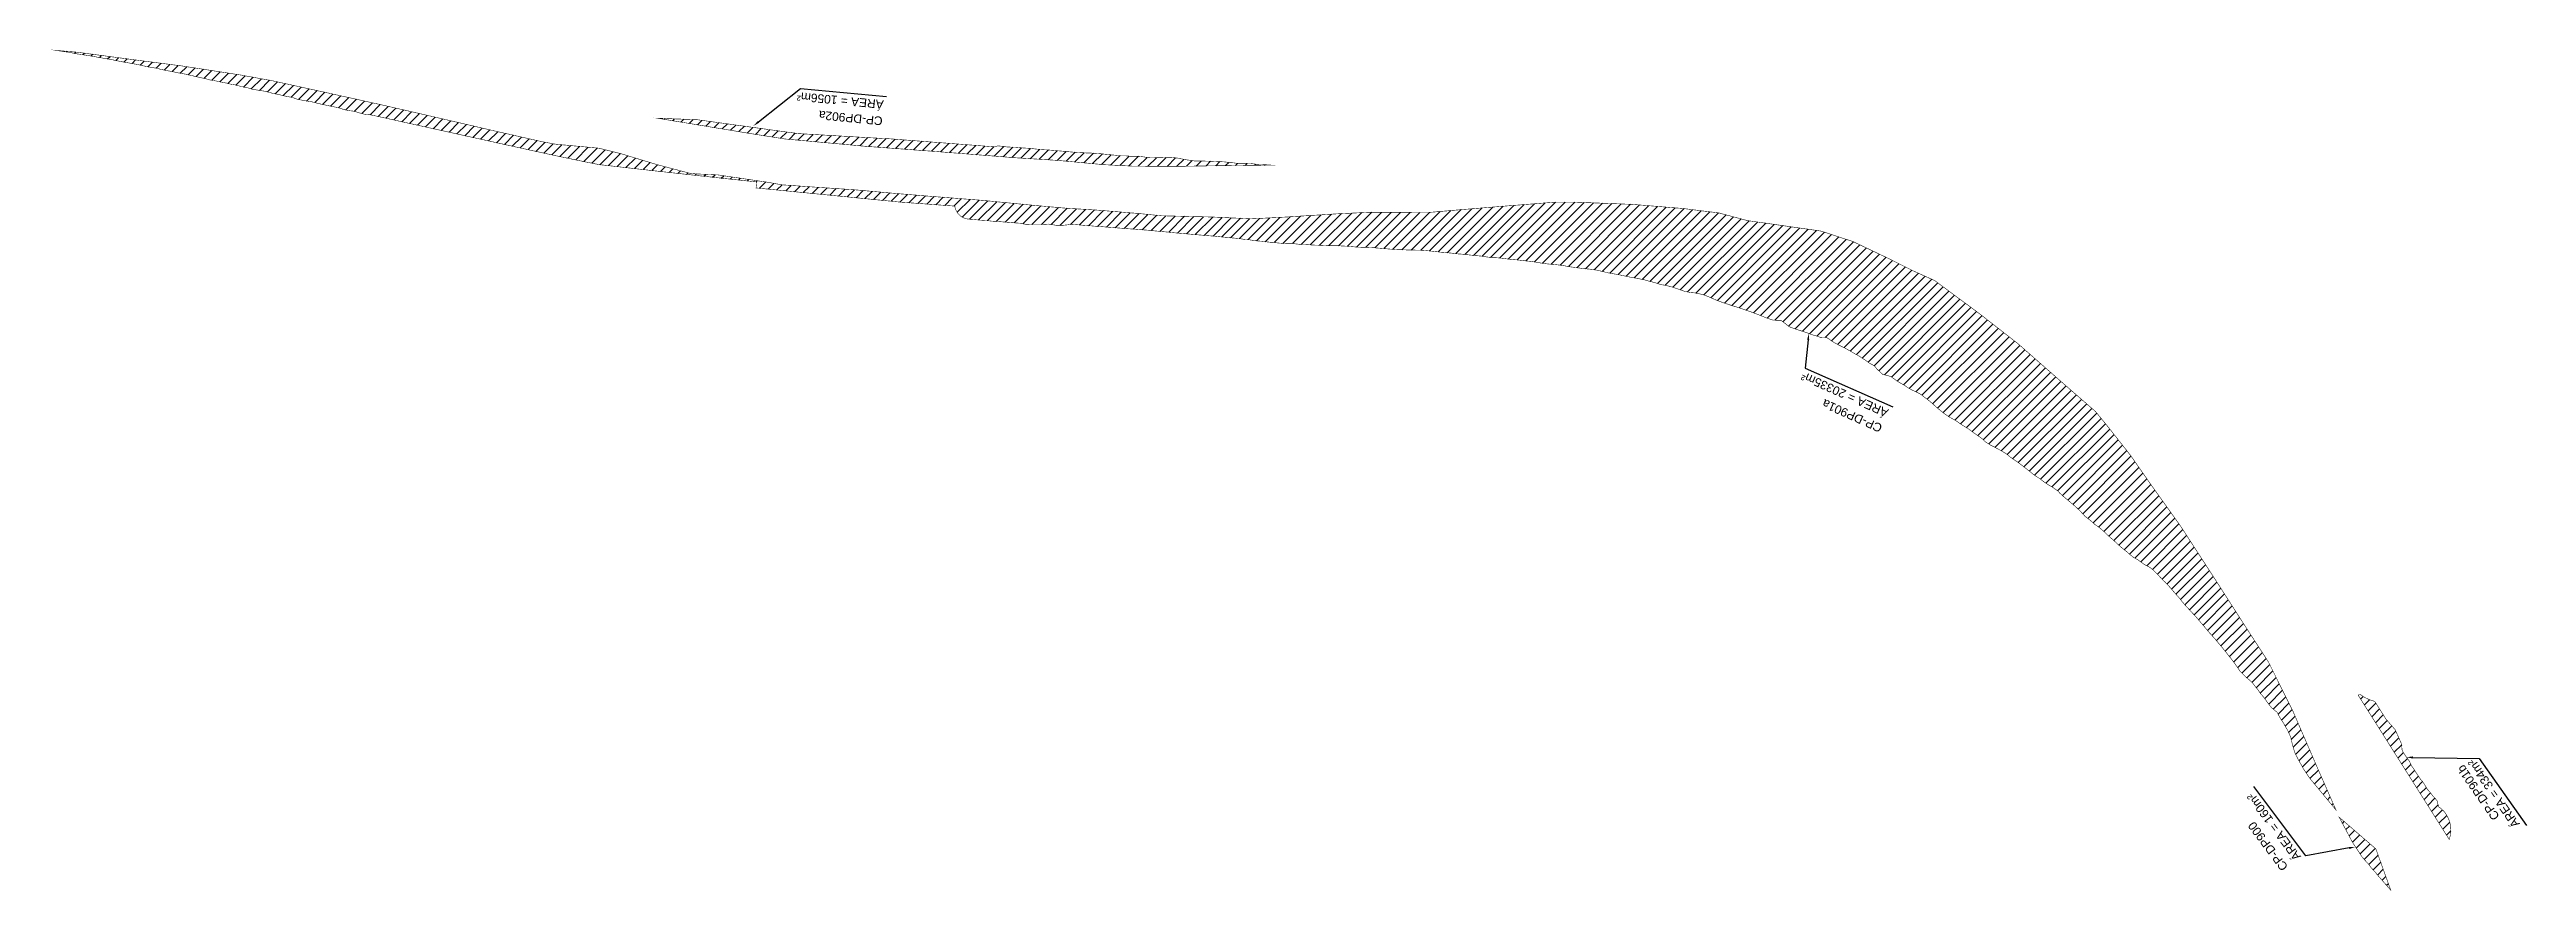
# Model space of a CAD drawing. Header units: metres. Extents: x 287051 to 328239, y 7396995 to 7466021.
# Drawn here: x 294148 to 295302, y 7462394 to 7462786 of the extents above; entities that cross this region are included whole.
import ezdxf

# ---------------------------------------------------------------- set-up
doc = ezdxf.new("R2010")
doc.units = ezdxf.units.M
doc.header["$LTSCALE"] = 10
doc.layers.add('DESAPROPRIAÇÃO', color=160, linetype='Continuous')
doc.layers.add('U-HZ-TEXTO-DESAP', color=2, linetype='Continuous')
doc.styles.add('ARIAL', font='arial.ttf')
pattern_1 = [(45, (0, 0), (-2.245064030267288, 2.245064030267288), [])]

msp = doc.modelspace()

# ---------------------------------------------------------------- texts
at = {"layer": 'U-HZ-TEXTO-DESAP', "style": 'ARIAL'}
for s, rotation, p in [('ÁREA = 1056m²', 174.4894281940849, (294537.0200904141, 7462762.428144943, 697)), ('CP-DP902a', 174.4894281940849, (294536.5599699627, 7462754.760678356, 697)), ('ÁREA = 20335m²', 155.9483778671542, (295005.1596368306, 7462618.478227673, 1381)), ('CP-DP901a', 155.9483778671542, (295002.2852666337, 7462611.355043648, 1381)), ('CP-DP901b', 124.7926044142268, (295289.5584541912, 7462429.137020639, 697)), ('ÁREA = 334m²', 124.7926044142268, (295298.9349690534, 7462425.694350917, 697)), ('ÁREA = 160m²', 126.7008511153161, (295197.0564781778, 7462410.530046534, 726.6775255442615)), ('CP-DP900', 126.7008511153161, (295191.068270292, 7462405.719316754, 726.6775255442615))]:
    msp.add_text(s, height=3.999999999999991, rotation=rotation, dxfattribs=at).set_placement(p)

# ---------------------------------------------------------------- hatches: boundary and pattern name
at = {"layer": 'DESAPROPRIAÇÃO', "transparency": 33554687}
h = msp.add_hatch(dxfattribs=at)
h.set_pattern_fill('ANSI31', color=256)
h.set_pattern_definition(pattern_1)
edge = h.paths.add_edge_path()
edge.add_line((294570.0162604065, 7462713.210139608), (294544.3338314101, 7462715.099983943))
edge.add_line((294544.3338314101, 7462715.099983943), (294539.724818236, 7462715.552748064))
edge.add_line((294539.724818236, 7462715.552748064), (294535.1357711972, 7462716.00355082))
edge.add_line((294535.1357711972, 7462716.00355082), (294525.2412836376, 7462716.975530893))
edge.add_line((294525.2412836376, 7462716.975530893), (294477.4652896838, 7462721.668781935))
edge.add_line((294477.4652896838, 7462721.668781935), (294477.7386899602, 7462724.451920923))
edge.add_arc((295537.4823414651, 7472679.107078627), 10010.90484999763, 263.4997943167725, 263.9233447017263, ccw=False)
edge.add_line((294404.1800330982, 7462732.557838134), (294399.0674635128, 7462733.576012568))
edge.add_line((294399.0674635128, 7462733.576012568), (294397.7847528362, 7462733.83569593))
edge.add_line((294397.7847528362, 7462733.83569593), (294396.502968536, 7462734.096801977))
edge.add_line((294396.502968536, 7462734.096801977), (294395.2220996006, 7462734.359276005))
edge.add_line((294395.2220996006, 7462734.359276005), (294393.9421367308, 7462734.623063016))
edge.add_line((294393.9421367308, 7462734.623063016), (294392.6630609969, 7462734.888110079))
edge.add_line((294392.6630609969, 7462734.888110079), (294391.3873169114, 7462735.153853765))
edge.add_line((294391.3873169114, 7462735.153853765), (294390.1099228766, 7462735.421267251))
edge.add_line((294390.1099228766, 7462735.421267251), (294388.8333856509, 7462735.689777213))
edge.add_line((294388.8333856509, 7462735.689777213), (294387.5577051479, 7462735.959327052))
edge.add_line((294387.5577051479, 7462735.959327052), (294386.2828710356, 7462736.229862377))
edge.add_line((294386.2828710356, 7462736.229862377), (294385.0088728305, 7462736.501328894))
edge.add_line((294385.0088728305, 7462736.501328894), (294383.7356999294, 7462736.773672412))
edge.add_line((294383.7356999294, 7462736.773672412), (294382.4633416428, 7462737.046838829))
edge.add_line((294382.4633416428, 7462737.046838829), (294381.1917870936, 7462737.320774159))
edge.add_line((294381.1917870936, 7462737.320774159), (294379.9210253783, 7462737.595424499))
edge.add_line((294379.9210253783, 7462737.595424499), (294378.6510454217, 7462737.870736054))
edge.add_line((294378.6510454217, 7462737.870736054), (294377.381836155, 7462738.146655108))
edge.add_line((294377.381836155, 7462738.146655108), (294376.1133862942, 7462738.423128069))
edge.add_line((294376.1133862942, 7462738.423128069), (294374.8456845888, 7462738.700101417))
edge.add_line((294374.8456845888, 7462738.700101417), (294373.5787196925, 7462738.977521727))
edge.add_line((294373.5787196925, 7462738.977521727), (294372.3124801884, 7462739.255335668))
edge.add_line((294372.3124801884, 7462739.255335668), (294371.0469545563, 7462739.533490017))
edge.add_line((294371.0469545563, 7462739.533490017), (294369.7821313867, 7462739.8119316))
edge.add_line((294369.7821313867, 7462739.8119316), (294368.5179990932, 7462740.09060736))
edge.add_line((294368.5179990932, 7462740.09060736), (294367.2545460423, 7462740.369464337))
edge.add_line((294367.2545460423, 7462740.369464337), (294365.9917607061, 7462740.648449621))
edge.add_line((294365.9917607061, 7462740.648449621), (294364.7296314434, 7462740.92751041))
edge.add_line((294364.7296314434, 7462740.92751041), (294363.4681466249, 7462741.206593974))
edge.add_line((294363.4681466249, 7462741.206593974), (294362.2072945986, 7462741.485647677))
edge.add_line((294362.2072945986, 7462741.485647677), (294360.9470299174, 7462741.764626437))
edge.add_line((294360.9470299174, 7462741.764626437), (294298.0143772798, 7462755.696184877))
edge.add_line((294298.0143772798, 7462755.696184877), (294295.3481424461, 7462755.933188495))
edge.add_line((294295.3481424461, 7462755.933188495), (294293.2462215876, 7462756.459080984))
edge.add_line((294293.2462215876, 7462756.459080984), (294291.3097155333, 7462757.049923896))
edge.add_line((294291.3097155333, 7462757.049923896), (294289.8341183296, 7462757.430726415))
edge.add_line((294289.8341183296, 7462757.430726415), (294287.9418246597, 7462757.631113905))
edge.add_line((294287.9418246597, 7462757.631113905), (294285.4090169562, 7462758.167795203))
edge.add_line((294285.4090169562, 7462758.167795203), (294283.2164083091, 7462758.945385003))
edge.add_line((294283.2164083091, 7462758.945385003), (294277.9694300493, 7462760.029575195))
edge.add_line((294277.9694300493, 7462760.029575195), (294273.9160978378, 7462760.904049528))
edge.add_line((294273.9160978378, 7462760.904049528), (294271.9557911512, 7462761.430502964))
edge.add_line((294271.9557911512, 7462761.430502964), (294270.2970857688, 7462761.8076859))
edge.add_line((294270.2970857688, 7462761.8076859), (294268.3969612995, 7462762.080925213))
edge.add_line((294268.3969612995, 7462762.080925213), (294266.3579524433, 7462762.471460006))
edge.add_line((294266.3579524433, 7462762.471460006), (294263.9911116034, 7462762.884849897))
edge.add_line((294263.9911116034, 7462762.884849897), (294261.6464860472, 7462763.738163413))
edge.add_line((294261.6464860472, 7462763.738163413), (294258.4158273835, 7462764.364535475))
edge.add_line((294258.4158273835, 7462764.364535475), (294254.9448177411, 7462765.199570058))
edge.add_line((294254.9448177411, 7462765.199570058), (294252.3103596349, 7462765.720383852))
edge.add_line((294252.3103596349, 7462765.720383852), (294248.9990860469, 7462766.617776239))
edge.add_line((294248.9990860469, 7462766.617776239), (294242.6574745317, 7462767.651703351))
edge.add_line((294242.6574745317, 7462767.651703351), (294240.6993157339, 7462768.266974188))
edge.add_line((294240.6993157339, 7462768.266974188), (294238.8657737141, 7462768.59976344))
edge.add_line((294238.8657737141, 7462768.59976344), (294234.6572515417, 7462769.671627302))
edge.add_line((294234.6572515417, 7462769.671627302), (294233.0829743757, 7462769.886938278))
edge.add_line((294233.0829743757, 7462769.886938278), (294231.0444816929, 7462770.43534547))
edge.add_line((294231.0444816929, 7462770.43534547), (294229.1903770016, 7462770.771554046))
edge.add_line((294229.1903770016, 7462770.771554046), (294227.1777283748, 7462771.213158332))
edge.add_line((294227.1777283748, 7462771.213158332), (294225.3822497441, 7462771.583831831))
edge.add_line((294225.3822497441, 7462771.583831831), (294223.1695316201, 7462771.916578108))
edge.add_line((294223.1695316201, 7462771.916578108), (294221.1525870051, 7462772.533126024))
edge.add_line((294221.1525870051, 7462772.533126024), (294219.3852459886, 7462772.874939645))
edge.add_line((294219.3852459886, 7462772.874939645), (294217.3355315288, 7462773.32900962))
edge.add_line((294217.3355315288, 7462773.32900962), (294215.3597840915, 7462773.79781642))
edge.add_line((294215.3597840915, 7462773.79781642), (294213.4314418086, 7462774.255256353))
edge.add_line((294213.4314418086, 7462774.255256353), (294211.6809468816, 7462774.663546147))
edge.add_line((294211.6809468816, 7462774.663546147), (294209.8105580888, 7462774.957723179))
edge.add_line((294209.8105580888, 7462774.957723179), (294207.6975523616, 7462775.364194279))
edge.add_line((294207.6975523616, 7462775.364194279), (294205.8086352025, 7462775.790655601))
edge.add_line((294205.8086352025, 7462775.790655601), (294203.9090430543, 7462776.118332188))
edge.add_line((294203.9090430543, 7462776.118332188), (294201.8475431605, 7462776.535045383))
edge.add_line((294201.8475431605, 7462776.535045383), (294199.8345241179, 7462776.984567077))
edge.add_line((294199.8345241179, 7462776.984567077), (294198.0281801376, 7462777.41270351))
edge.add_line((294198.0281801376, 7462777.41270351), (294196.2563499894, 7462777.718478905))
edge.add_line((294196.2563499894, 7462777.718478905), (294194.1998959926, 7462778.052924497))
edge.add_line((294194.1998959926, 7462778.052924497), (294192.112468934, 7462778.506773736))
edge.add_line((294192.112468934, 7462778.506773736), (294190.2295671413, 7462778.940622697))
edge.add_line((294190.2295671413, 7462778.940622697), (294188.4107968559, 7462779.304452147))
edge.add_line((294188.4107968559, 7462779.304452147), (294186.528434402, 7462779.645439908))
edge.add_line((294186.528434402, 7462779.645439908), (294184.6081853159, 7462779.98186883))
edge.add_line((294184.6081853159, 7462779.98186883), (294182.6073160264, 7462780.324931235))
edge.add_line((294182.6073160264, 7462780.324931235), (294180.5956027135, 7462780.724946352))
edge.add_line((294180.5956027135, 7462780.724946352), (294178.6502961163, 7462781.121362464))
edge.add_line((294178.6502961163, 7462781.121362464), (294176.8081430143, 7462781.495837617))
edge.add_line((294176.8081430143, 7462781.495837617), (294174.9326331636, 7462781.806175289))
edge.add_line((294174.9326331636, 7462781.806175289), (294172.9632700887, 7462782.147686548))
edge.add_line((294172.9632700887, 7462782.147686548), (294171.0006813835, 7462782.493203576))
edge.add_line((294171.0006813835, 7462782.493203576), (294169.0641935552, 7462782.844719536))
edge.add_line((294169.0641935552, 7462782.844719536), (294167.1941138823, 7462783.169934227))
edge.add_line((294167.1941138823, 7462783.169934227), (294165.2591630489, 7462783.46140579))
edge.add_line((294165.2591630489, 7462783.46140579), (294163.3472631461, 7462783.780905513))
edge.add_line((294163.3472631461, 7462783.780905513), (294161.3124159604, 7462784.058477655))
edge.add_line((294161.3124159604, 7462784.058477655), (294159.2429541004, 7462784.472895936))
edge.add_line((294159.2429541004, 7462784.472895936), (294157.469676572, 7462784.813266374))
edge.add_line((294157.469676572, 7462784.813266374), (294155.5970311678, 7462785.057856411))
edge.add_line((294155.5970311678, 7462785.057856411), (294153.5729093291, 7462785.375294073))
edge.add_line((294153.5729093291, 7462785.375294073), (294151.770788728, 7462785.666044477))
edge.add_line((294151.770788728, 7462785.666044477), (294160.9753297225, 7462784.879542897))
edge.add_line((294160.9753297225, 7462784.879542897), (294191.2212024365, 7462780.873030567))
edge.add_line((294191.2212024365, 7462780.873030567), (294210.3376206284, 7462778.417549338))
edge.add_line((294210.3376206284, 7462778.417549338), (294237.8827914467, 7462774.166003859))
edge.add_line((294237.8827914467, 7462774.166003859), (294252.1093674447, 7462771.567279587))
edge.add_line((294252.1093674447, 7462771.567279587), (294280.4615094719, 7462765.350392228))
edge.add_line((294280.4615094719, 7462765.350392228), (294302.4515526785, 7462760.49182554))
edge.add_line((294302.4515526785, 7462760.49182554), (294329.0833263825, 7462754.365758988))
edge.add_line((294329.0833263825, 7462754.365758988), (294357.6789798295, 7462747.744528655))
edge.add_line((294357.6789798295, 7462747.744528655), (294378.1761508304, 7462743.109549443))
edge.add_line((294378.1761508304, 7462743.109549443), (294384.26560864, 7462742.020429973))
edge.add_line((294384.26560864, 7462742.020429973), (294404.3304405488, 7462740.160442069))
edge.add_line((294404.3304405488, 7462740.160442069), (294414.7728536206, 7462737.538696144))
edge.add_line((294414.7728536206, 7462737.538696144), (294431.303820838, 7462732.535012402))
edge.add_line((294431.303820838, 7462732.535012402), (294446.5946516017, 7462728.505447336))
edge.add_line((294446.5946516017, 7462728.505447336), (294449.766820655, 7462728.197980765))
edge.add_line((294449.766820655, 7462728.197980765), (294459.7130477346, 7462727.741900163))
edge.add_line((294459.7130477346, 7462727.741900163), (294468.0769677741, 7462726.495371001))
edge.add_line((294468.0769677741, 7462726.495371001), (294483.0059190024, 7462724.286979206))
edge.add_line((294483.0059190024, 7462724.286979206), (294489.4114257694, 7462723.131019237))
edge.add_line((294489.4114257694, 7462723.131019237), (294505.7639302989, 7462721.992496195))
edge.add_line((294505.7639302989, 7462721.992496195), (294523.8168112675, 7462720.767526026))
edge.add_line((294523.8168112675, 7462720.767526026), (294542.1088887165, 7462719.134041508))
edge.add_line((294542.1088887165, 7462719.134041508), (294559.4913605193, 7462717.708358742))
edge.add_line((294559.4913605193, 7462717.708358742), (294583.1190983307, 7462715.877046685))
edge.add_line((294583.1190983307, 7462715.877046685), (294604.349495016, 7462713.793830713))
edge.add_line((294604.349495016, 7462713.793830713), (294620.8190314398, 7462712.31687127))
edge.add_line((294620.8190314398, 7462712.31687127), (294636.4060273343, 7462711.343341508))
edge.add_line((294636.4060273343, 7462711.343341508), (294655.6767436625, 7462709.768303446))
edge.add_line((294655.6767436625, 7462709.768303446), (294666.1598185471, 7462708.718112281))
edge.add_line((294666.1598185471, 7462708.718112281), (294690.123935262, 7462708.137652434))
edge.add_line((294690.123935262, 7462708.137652434), (294708.070050822, 7462707.294598722))
edge.add_line((294708.070050822, 7462707.294598722), (294722.8116136111, 7462708.048542783))
edge.add_line((294722.8116136111, 7462708.048542783), (294747.9226131249, 7462709.611244475))
edge.add_line((294747.9226131249, 7462709.611244475), (294762.7469829796, 7462710.322432138))
edge.add_line((294762.7469829796, 7462710.322432138), (294790.6304655321, 7462710.246043318))
edge.add_line((294790.6304655321, 7462710.246043318), (294806.0994464608, 7462711.588695349))
edge.add_line((294806.0994464608, 7462711.588695349), (294825.6013213191, 7462713.172436325))
edge.add_line((294825.6013213191, 7462713.172436325), (294849.4292510698, 7462715.043250288))
edge.add_line((294849.4292510698, 7462715.043250288), (294858.4321771637, 7462715.071666528))
edge.add_line((294858.4321771637, 7462715.071666528), (294885.7475747659, 7462714.005746015))
edge.add_line((294885.7475747659, 7462714.005746015), (294908.9037525331, 7462712.121706958))
edge.add_line((294908.9037525331, 7462712.121706958), (294925.8096055394, 7462710.042560033))
edge.add_line((294925.8096055394, 7462710.042560033), (294939.0534848155, 7462706.485746955))
edge.add_line((294939.0534848155, 7462706.485746955), (294973.3299629923, 7462701.600440759))
edge.add_line((294973.3299629923, 7462701.600440759), (294988.3709312226, 7462696.6646144))
edge.add_line((294988.3709312226, 7462696.6646144), (295005.3589067655, 7462688.561882813))
edge.add_line((295005.3589067655, 7462688.561882813), (295016.1375637506, 7462683.150202546))
edge.add_line((295016.1375637506, 7462683.150202546), (295026.3437926558, 7462678.526412408))
edge.add_line((295026.3437926558, 7462678.526412408), (295047.5281100929, 7462662.867142608))
edge.add_line((295047.5281100929, 7462662.867142608), (295065.0509961302, 7462649.194960194))
edge.add_line((295065.0509961302, 7462649.194960194), (295085.4029550382, 7462631.340065718))
edge.add_line((295085.4029550382, 7462631.340065718), (295101.2515193932, 7462617.556064553))
edge.add_line((295101.2515193932, 7462617.556064553), (295107.066972969, 7462610.430953491))
edge.add_line((295107.066972969, 7462610.430953491), (295117.5549328511, 7462597.118801112))
edge.add_line((295117.5549328511, 7462597.118801112), (295127.1724655724, 7462583.339911845))
edge.add_line((295127.1724655724, 7462583.339911845), (295140.7432244681, 7462564.362456925))
edge.add_line((295140.7432244681, 7462564.362456925), (295155.8766552419, 7462541.068847171))
edge.add_line((295155.8766552419, 7462541.068847171), (295171.0022519009, 7462517.51721525))
edge.add_line((295171.0022519009, 7462517.51721525), (295181.6949168256, 7462501.074913097))
edge.add_line((295181.6949168256, 7462501.074913097), (295193.2843342403, 7462477.756125764))
edge.add_line((295193.2843342403, 7462477.756125764), (295203.965621969, 7462453.053295926))
edge.add_line((295203.965621969, 7462453.053295926), (295213.1404472652, 7462432.20024438))
edge.add_line((295213.1404472652, 7462432.20024438), (295200.8683900842, 7462446.998198943))
edge.add_line((295200.8683900842, 7462446.998198943), (295198.0589852654, 7462451.250944469))
edge.add_line((295198.0589852654, 7462451.250944469), (295197.3334971973, 7462452.582198563))
edge.add_line((295197.3334971973, 7462452.582198563), (295196.327263795, 7462454.327016491))
edge.add_line((295196.327263795, 7462454.327016491), (295195.3510730007, 7462456.162424076))
edge.add_line((295195.3510730007, 7462456.162424076), (295194.2177025373, 7462458.287606243))
edge.add_line((295194.2177025373, 7462458.287606243), (295193.3774495184, 7462460.789473756))
edge.add_line((295193.3774495184, 7462460.789473756), (295192.7561618881, 7462463.109137055))
edge.add_line((295192.7561618881, 7462463.109137055), (295192.1705427091, 7462465.876424335))
edge.add_line((295192.1705427091, 7462465.876424335), (295190.9396373294, 7462468.57576074))
edge.add_line((295190.9396373294, 7462468.57576074), (295190.4254916374, 7462469.61658738))
edge.add_line((295190.4254916374, 7462469.61658738), (295189.4535435771, 7462471.237482033))
edge.add_line((295189.4535435771, 7462471.237482033), (295188.5651222539, 7462472.870686859))
edge.add_line((295188.5651222539, 7462472.870686859), (295187.4921217403, 7462474.454330519))
edge.add_line((295187.4921217403, 7462474.454330519), (295186.338833291, 7462476.441878321))
edge.add_line((295186.338833291, 7462476.441878321), (295185.7299042353, 7462477.631734199))
edge.add_line((295185.7299042353, 7462477.631734199), (295183.1590865317, 7462479.762726134))
edge.add_line((295183.1590865317, 7462479.762726134), (295181.5066263186, 7462481.842450866))
edge.add_line((295181.5066263186, 7462481.842450866), (295180.3320931885, 7462483.528945816))
edge.add_line((295180.3320931885, 7462483.528945816), (295179.3228417624, 7462484.882911498))
edge.add_line((295179.3228417624, 7462484.882911498), (295177.9437470388, 7462486.444629376))
edge.add_line((295177.9437470388, 7462486.444629376), (295176.7650232094, 7462488.1675823))
edge.add_line((295176.7650232094, 7462488.1675823), (295175.6129516452, 7462489.593929927))
edge.add_line((295175.6129516452, 7462489.593929927), (295174.5292031828, 7462490.999691056))
edge.add_line((295174.5292031828, 7462490.999691056), (295173.5231316542, 7462492.060427258))
edge.add_line((295173.5231316542, 7462492.060427258), (295172.1638404346, 7462493.217906662))
edge.add_line((295172.1638404346, 7462493.217906662), (295170.5041426261, 7462494.673105061))
edge.add_line((295170.5041426261, 7462494.673105061), (295168.6419908535, 7462496.535409501))
edge.add_line((295168.6419908535, 7462496.535409501), (295167.3148929994, 7462498.509780462))
edge.add_line((295167.3148929994, 7462498.509780462), (295166.2337380793, 7462500.01212106))
edge.add_line((295166.2337380793, 7462500.01212106), (295165.0983328518, 7462501.539102713))
edge.add_line((295165.0983328518, 7462501.539102713), (295163.9580105579, 7462503.038919467))
edge.add_line((295163.9580105579, 7462503.038919467), (295162.7587146874, 7462504.54400247))
edge.add_line((295162.7587146874, 7462504.54400247), (295161.5573329895, 7462506.069940281))
edge.add_line((295161.5573329895, 7462506.069940281), (295160.3638912218, 7462507.538332692))
edge.add_line((295160.3638912218, 7462507.538332692), (295159.114610982, 7462509.032676023))
edge.add_line((295159.114610982, 7462509.032676023), (295157.8839482789, 7462510.525505582))
edge.add_line((295157.8839482789, 7462510.525505582), (295156.6647824163, 7462511.949102277))
edge.add_line((295156.6647824163, 7462511.949102277), (295155.4029415349, 7462513.372343299))
edge.add_line((295155.4029415349, 7462513.372343299), (295154.0563877911, 7462514.867911436))
edge.add_line((295154.0563877911, 7462514.867911436), (295152.6993915089, 7462516.460005341))
edge.add_line((295152.6993915089, 7462516.460005341), (295151.5007113613, 7462517.939568078))
edge.add_line((295151.5007113613, 7462517.939568078), (295150.2059365517, 7462519.389939453))
edge.add_line((295150.2059365517, 7462519.389939453), (295148.9392049343, 7462520.932150786))
edge.add_line((295148.9392049343, 7462520.932150786), (295147.7705370561, 7462522.279104704))
edge.add_line((295147.7705370561, 7462522.279104704), (295146.4857512356, 7462523.635974625))
edge.add_line((295146.4857512356, 7462523.635974625), (295145.130419495, 7462525.086674806))
edge.add_line((295145.130419495, 7462525.086674806), (295143.7609410995, 7462526.563761996))
edge.add_line((295143.7609410995, 7462526.563761996), (295142.3539018975, 7462528.139570914))
edge.add_line((295142.3539018975, 7462528.139570914), (295141.0321466736, 7462529.756634513))
edge.add_line((295141.0321466736, 7462529.756634513), (295139.8826730294, 7462531.187648632))
edge.add_line((295139.8826730294, 7462531.187648632), (295138.6481392773, 7462532.554215921))
edge.add_line((295138.6481392773, 7462532.554215921), (295137.2997601095, 7462534.084300805))
edge.add_line((295137.2997601095, 7462534.084300805), (295136.0560900614, 7462535.55739777))
edge.add_line((295136.0560900614, 7462535.55739777), (295134.8557120263, 7462536.88820861))
edge.add_line((295134.8557120263, 7462536.88820861), (295133.6128978895, 7462538.179622848))
edge.add_line((295133.6128978895, 7462538.179622848), (295132.1881037568, 7462539.566838808))
edge.add_line((295132.1881037568, 7462539.566838808), (295130.8009698903, 7462541.048427549))
edge.add_line((295130.8009698903, 7462541.048427549), (295129.4921711286, 7462542.404754739))
edge.add_line((295129.4921711286, 7462542.404754739), (295128.3135039856, 7462543.598169186))
edge.add_line((295128.3135039856, 7462543.598169186), (295127.1332209056, 7462544.579455089))
edge.add_line((295127.1332209056, 7462544.579455089), (295126.0247908063, 7462545.372237281))
edge.add_line((295126.0247908063, 7462545.372237281), (295124.1805151982, 7462546.256614434))
edge.add_line((295124.1805151982, 7462546.256614434), (295122.1607770448, 7462547.672178444))
edge.add_line((295122.1607770448, 7462547.672178444), (295120.8611335496, 7462548.645417831))
edge.add_line((295120.8611335496, 7462548.645417831), (295118.9522318444, 7462549.628497839))
edge.add_line((295118.9522318444, 7462549.628497839), (295116.9544206822, 7462551.266571639))
edge.add_line((295116.9544206822, 7462551.266571639), (295115.5553804444, 7462552.515178989))
edge.add_line((295115.5553804444, 7462552.515178989), (295114.0752426587, 7462553.663675466))
edge.add_line((295114.0752426587, 7462553.663675466), (295112.3942672181, 7462555.072359166))
edge.add_line((295112.3942672181, 7462555.072359166), (295110.9256909534, 7462556.467306594))
edge.add_line((295110.9256909534, 7462556.467306594), (295109.5550756236, 7462557.698889408))
edge.add_line((295109.5550756236, 7462557.698889408), (295108.1122600533, 7462558.966697244))
edge.add_line((295108.1122600533, 7462558.966697244), (295106.5690105289, 7462560.332291052))
edge.add_line((295106.5690105289, 7462560.332291052), (295105.174825793, 7462561.682938654))
edge.add_line((295105.174825793, 7462561.682938654), (295103.8898102151, 7462562.821728794))
edge.add_line((295103.8898102151, 7462562.821728794), (295102.6343346057, 7462563.8386555))
edge.add_line((295102.6343346057, 7462563.8386555), (295100.8605363149, 7462565.039039674))
edge.add_line((295100.8605363149, 7462565.039039674), (295099.3245034298, 7462566.484038935))
edge.add_line((295099.3245034298, 7462566.484038935), (295097.9681987871, 7462567.543293658))
edge.add_line((295097.9681987871, 7462567.543293658), (295096.084261868, 7462569.026793216))
edge.add_line((295096.084261868, 7462569.026793216), (295094.5860799361, 7462570.718485616))
edge.add_line((295094.5860799361, 7462570.718485616), (295093.3800608551, 7462571.933358365))
edge.add_line((295093.3800608551, 7462571.933358365), (295092.0871103883, 7462573.145879679))
edge.add_line((295092.0871103883, 7462573.145879679), (295090.7410833327, 7462574.331144555))
edge.add_line((295090.7410833327, 7462574.331144555), (295089.3038211843, 7462575.529947071))
edge.add_line((295089.3038211843, 7462575.529947071), (295087.8181647037, 7462576.768858681))
edge.add_line((295087.8181647037, 7462576.768858681), (295086.234295491, 7462578.085832899))
edge.add_line((295086.234295491, 7462578.085832899), (295084.5932518293, 7462579.595131177))
edge.add_line((295084.5932518293, 7462579.595131177), (295083.4832994574, 7462580.758120006))
edge.add_line((295083.4832994574, 7462580.758120006), (295082.2991055566, 7462581.577780025))
edge.add_line((295082.2991055566, 7462581.577780025), (295080.8776563648, 7462582.565978807))
edge.add_line((295080.8776563648, 7462582.565978807), (295079.2353045393, 7462583.507492877))
edge.add_line((295079.2353045393, 7462583.507492877), (295077.3025633463, 7462584.775227788))
edge.add_line((295077.3025633463, 7462584.775227788), (295075.7631797469, 7462585.987676767))
edge.add_line((295075.7631797469, 7462585.987676767), (295074.344908122, 7462586.936299456))
edge.add_line((295074.344908122, 7462586.936299456), (295072.4905254977, 7462588.132997626))
edge.add_line((295072.4905254977, 7462588.132997626), (295070.8289561754, 7462589.518534428))
edge.add_line((295070.8289561754, 7462589.518534428), (295069.3962516994, 7462590.637808462))
edge.add_line((295069.3962516994, 7462590.637808462), (295067.8154311352, 7462591.833845805))
edge.add_line((295067.8154311352, 7462591.833845805), (295066.3626775407, 7462593.012431658))
edge.add_line((295066.3626775407, 7462593.012431658), (295064.9381446913, 7462594.030996303))
edge.add_line((295064.9381446913, 7462594.030996303), (295063.3949237904, 7462595.103541689))
edge.add_line((295063.3949237904, 7462595.103541689), (295061.6247857052, 7462596.308496471))
edge.add_line((295061.6247857052, 7462596.308496471), (295060.1033007727, 7462597.561668918))
edge.add_line((295060.1033007727, 7462597.561668918), (295058.8422991603, 7462598.44280649))
edge.add_line((295058.8422991603, 7462598.44280649), (295057.4278134642, 7462599.271111188))
edge.add_line((295057.4278134642, 7462599.271111188), (295055.7742296652, 7462600.14941864))
edge.add_line((295055.7742296652, 7462600.14941864), (295054.0853848791, 7462601.06901226))
edge.add_line((295054.0853848791, 7462601.06901226), (295052.2121095567, 7462602.041957865))
edge.add_line((295052.2121095567, 7462602.041957865), (295049.9981193439, 7462603.440652709))
edge.add_line((295049.9981193439, 7462603.440652709), (295048.4188660007, 7462604.918527911))
edge.add_line((295048.4188660007, 7462604.918527911), (295047.2101414331, 7462605.828269904))
edge.add_line((295047.2101414331, 7462605.828269904), (295045.6132414355, 7462606.880671177))
edge.add_line((295045.6132414355, 7462606.880671177), (295043.9357178938, 7462608.120340507))
edge.add_line((295043.9357178938, 7462608.120340507), (295042.4906276063, 7462609.201013478))
edge.add_line((295042.4906276063, 7462609.201013478), (295041.0991014916, 7462610.118052552))
edge.add_line((295041.0991014916, 7462610.118052552), (295039.4047726749, 7462611.12126768))
edge.add_line((295039.4047726749, 7462611.12126768), (295037.6638817354, 7462612.301274577))
edge.add_line((295037.6638817354, 7462612.301274577), (295036.2122577875, 7462613.297466066))
edge.add_line((295036.2122577875, 7462613.297466066), (295034.7472878612, 7462614.146438722))
edge.add_line((295034.7472878612, 7462614.146438722), (295032.8724214712, 7462615.180734674))
edge.add_line((295032.8724214712, 7462615.180734674), (295030.9569848856, 7462616.509660225))
edge.add_line((295030.9569848856, 7462616.509660225), (295029.268716529, 7462617.823496967))
edge.add_line((295029.268716529, 7462617.823496967), (295027.6149458618, 7462619.16878277))
edge.add_line((295027.6149458618, 7462619.16878277), (295026.0528917041, 7462620.571664117))
edge.add_line((295026.0528917041, 7462620.571664117), (295024.6441355508, 7462621.839896429))
edge.add_line((295024.6441355508, 7462621.839896429), (295023.3284325703, 7462622.945382538))
edge.add_line((295023.3284325703, 7462622.945382538), (295021.8098728325, 7462624.059559745))
edge.add_line((295021.8098728325, 7462624.059559745), (295020.3793857826, 7462625.195266678))
edge.add_line((295020.3793857826, 7462625.195266678), (295019.1591631157, 7462625.991076602))
edge.add_line((295019.1591631157, 7462625.991076602), (295017.7982931407, 7462626.690990226))
edge.add_line((295017.7982931407, 7462626.690990226), (295015.9021806513, 7462627.519437619))
edge.add_line((295015.9021806513, 7462627.519437619), (295013.8213272217, 7462628.714666699))
edge.add_line((295013.8213272217, 7462628.714666699), (295012.2102303723, 7462629.803584143))
edge.add_line((295012.2102303723, 7462629.803584143), (295010.6634264587, 7462630.686382407))
edge.add_line((295010.6634264587, 7462630.686382407), (295008.7240077623, 7462631.820354491))
edge.add_line((295008.7240077623, 7462631.820354491), (295006.9942374017, 7462633.105744653))
edge.add_line((295006.9942374017, 7462633.105744653), (295005.9884644444, 7462633.800582836))
edge.add_line((295005.9884644444, 7462633.800582836), (295004.9541704188, 7462634.173235963))
edge.add_line((295004.9541704188, 7462634.173235963), (295002.0256796253, 7462634.952457167))
edge.add_line((295002.0256796253, 7462634.952457167), (294999.3786085128, 7462637.423598789))
edge.add_line((294999.3786085128, 7462637.423598789), (294998.3142529966, 7462638.737496298))
edge.add_line((294998.3142529966, 7462638.737496298), (294997.5079137699, 7462639.262669994))
edge.add_line((294997.5079137699, 7462639.262669994), (294995.6118051709, 7462640.281195956))
edge.add_line((294995.6118051709, 7462640.281195956), (294993.9249127537, 7462641.583734584))
edge.add_line((294993.9249127537, 7462641.583734584), (294992.3640486843, 7462642.53905957))
edge.add_line((294992.3640486843, 7462642.53905957), (294990.8897862671, 7462643.559228959))
edge.add_line((294990.8897862671, 7462643.559228959), (294989.3000331911, 7462644.378714186))
edge.add_line((294989.3000331911, 7462644.378714186), (294987.5494870386, 7462645.425780588))
edge.add_line((294987.5494870386, 7462645.425780588), (294985.8829030158, 7462646.350462621))
edge.add_line((294985.8829030158, 7462646.350462621), (294984.3209741967, 7462647.239954383))
edge.add_line((294984.3209741967, 7462647.239954383), (294982.6339519366, 7462648.035624795))
edge.add_line((294982.6339519366, 7462648.035624795), (294980.7421344153, 7462649.023919999))
edge.add_line((294980.7421344153, 7462649.023919999), (294978.6937003919, 7462650.172057278))
edge.add_line((294978.6937003919, 7462650.172057278), (294977.0066292312, 7462651.414783006))
edge.add_line((294977.0066292312, 7462651.414783006), (294976.0209886383, 7462652.015363286))
edge.add_line((294976.0209886383, 7462652.015363286), (294973.189257176, 7462652.10796476))
edge.add_line((294973.189257176, 7462652.10796476), (294970.6819659884, 7462652.910761616))
edge.add_line((294970.6819659884, 7462652.910761616), (294968.6120287713, 7462653.5479459))
edge.add_line((294968.6120287713, 7462653.5479459), (294966.7955442754, 7462654.295730985))
edge.add_line((294966.7955442754, 7462654.295730985), (294965.1220452206, 7462654.81878379))
edge.add_line((294965.1220452206, 7462654.81878379), (294963.2069808847, 7462655.427058301))
edge.add_line((294963.2069808847, 7462655.427058301), (294961.2645557101, 7462656.077535889))
edge.add_line((294961.2645557101, 7462656.077535889), (294958.5930146539, 7462657.036707574))
edge.add_line((294958.5930146539, 7462657.036707574), (294956.4463558826, 7462658.752843092))
edge.add_line((294956.4463558826, 7462658.752843092), (294954.7661790014, 7462659.961870781))
edge.add_line((294954.7661790014, 7462659.961870781), (294954.6845515741, 7462660.029914829))
edge.add_line((294954.6845515741, 7462660.029914829), (294951.1761650015, 7462660.125720221))
edge.add_line((294951.1761650015, 7462660.125720221), (294948.4830287988, 7462660.973660773))
edge.add_line((294948.4830287988, 7462660.973660773), (294946.4782532977, 7462661.758438457))
edge.add_line((294946.4782532977, 7462661.758438457), (294944.6967014542, 7462662.480951764))
edge.add_line((294944.6967014542, 7462662.480951764), (294942.9189129543, 7462663.151678751))
edge.add_line((294942.9189129543, 7462663.151678751), (294941.1442213439, 7462663.828480766))
edge.add_line((294941.1442213439, 7462663.828480766), (294939.3958377352, 7462664.445646508))
edge.add_line((294939.3958377352, 7462664.445646508), (294937.5503696188, 7462665.067460044))
edge.add_line((294937.5503696188, 7462665.067460044), (294935.6875715379, 7462665.720754253))
edge.add_line((294935.6875715379, 7462665.720754253), (294934.0066598899, 7462666.303250012))
edge.add_line((294934.0066598899, 7462666.303250012), (294932.1309784961, 7462666.818049197))
edge.add_line((294932.1309784961, 7462666.818049197), (294930.1982436854, 7462667.479211362))
edge.add_line((294930.1982436854, 7462667.479211362), (294928.3020607556, 7462668.073998349))
edge.add_line((294928.3020607556, 7462668.073998349), (294926.283679007, 7462668.796139967))
edge.add_line((294926.283679007, 7462668.796139967), (294924.2996362187, 7462669.588518012))
edge.add_line((294924.2996362187, 7462669.588518012), (294922.4390065908, 7462670.407736837))
edge.add_line((294922.4390065908, 7462670.407736837), (294920.7222769376, 7462671.14682329))
edge.add_line((294920.7222769376, 7462671.14682329), (294919.1961930711, 7462671.748895112))
edge.add_line((294919.1961930711, 7462671.748895112), (294917.6902888188, 7462672.178637666))
edge.add_line((294917.6902888188, 7462672.178637666), (294916.0410967389, 7462672.547501816))
edge.add_line((294916.0410967389, 7462672.547501816), (294914.4117948734, 7462672.827712655))
edge.add_line((294914.4117948734, 7462672.827712655), (294912.3572697571, 7462673.023206262))
edge.add_line((294912.3572697571, 7462673.023206262), (294909.7863354127, 7462673.548299649))
edge.add_line((294909.7863354127, 7462673.548299649), (294907.6808888701, 7462674.343542723))
edge.add_line((294907.6808888701, 7462674.343542723), (294905.9164273358, 7462674.922334329))
edge.add_line((294905.9164273358, 7462674.922334329), (294904.191677419, 7462675.496959997))
edge.add_line((294904.191677419, 7462675.496959997), (294902.497522863, 7462675.949927934))
edge.add_line((294902.497522863, 7462675.949927934), (294900.8725105165, 7462676.350282091))
edge.add_line((294900.8725105165, 7462676.350282091), (294898.7087844876, 7462676.675577226))
edge.add_line((294898.7087844876, 7462676.675577226), (294896.553737044, 7462677.416629508))
edge.add_line((294896.553737044, 7462677.416629508), (294894.8982584925, 7462677.885458431))
edge.add_line((294894.8982584925, 7462677.885458431), (294892.9539814945, 7462678.355956933))
edge.add_line((294892.9539814945, 7462678.355956933), (294891.1839860071, 7462678.892767042))
edge.add_line((294891.1839860071, 7462678.892767042), (294889.4387028583, 7462679.234385928))
edge.add_line((294889.4387028583, 7462679.234385928), (294887.6806293873, 7462679.632523468))
edge.add_line((294887.6806293873, 7462679.632523468), (294885.7814562149, 7462679.883753868))
edge.add_line((294885.7814562149, 7462679.883753868), (294883.6724029057, 7462680.317836092))
edge.add_line((294883.6724029057, 7462680.317836092), (294881.7308477077, 7462680.731136594))
edge.add_line((294881.7308477077, 7462680.731136594), (294879.8468223169, 7462681.140288836))
edge.add_line((294879.8468223169, 7462681.140288836), (294878.0642101729, 7462681.497106453))
edge.add_line((294878.0642101729, 7462681.497106453), (294876.1693430045, 7462681.797969515))
edge.add_line((294876.1693430045, 7462681.797969515), (294874.0099436601, 7462682.192076217))
edge.add_line((294874.0099436601, 7462682.192076217), (294872.0300159035, 7462682.70084663))
edge.add_line((294872.0300159035, 7462682.70084663), (294870.1869834813, 7462683.099287957))
edge.add_line((294870.1869834813, 7462683.099287957), (294868.4245072133, 7462683.49569541))
edge.add_line((294868.4245072133, 7462683.49569541), (294866.7575606478, 7462683.74845905))
edge.add_line((294866.7575606478, 7462683.74845905), (294864.9884908468, 7462683.944428619))
edge.add_line((294864.9884908468, 7462683.944428619), (294862.9560851316, 7462684.098111212))
edge.add_line((294862.9560851316, 7462684.098111212), (294860.8473677728, 7462684.387574426))
edge.add_line((294860.8473677728, 7462684.387574426), (294858.9529547578, 7462684.656974695))
edge.add_line((294858.9529547578, 7462684.656974695), (294856.9313788848, 7462684.893159753))
edge.add_line((294856.9313788848, 7462684.893159753), (294854.839266366, 7462685.250168618))
edge.add_line((294854.839266366, 7462685.250168618), (294853.0277453327, 7462685.579504579))
edge.add_line((294853.0277453327, 7462685.579504579), (294851.1910339629, 7462685.800558088))
edge.add_line((294851.1910339629, 7462685.800558088), (294849.3928444413, 7462686.041724871))
edge.add_line((294849.3928444413, 7462686.041724871), (294847.4965212794, 7462686.154263288))
edge.add_line((294847.4965212794, 7462686.154263288), (294845.3575631693, 7462686.376340692))
edge.add_line((294845.3575631693, 7462686.376340692), (294843.2005766516, 7462686.663407302))
edge.add_line((294843.2005766516, 7462686.663407302), (294841.2446434431, 7462687.034225518))
edge.add_line((294841.2446434431, 7462687.034225518), (294839.4108793262, 7462687.295188403))
edge.add_line((294839.4108793262, 7462687.295188403), (294837.5843654059, 7462687.556149222))
edge.add_line((294837.5843654059, 7462687.556149222), (294835.6950618366, 7462687.729890571))
edge.add_line((294835.6950618366, 7462687.729890571), (294833.6778249831, 7462687.957981613))
edge.add_line((294833.6778249831, 7462687.957981613), (294831.8172149517, 7462688.174765863))
edge.add_line((294831.8172149517, 7462688.174765863), (294829.8535549663, 7462688.320386398))
edge.add_line((294829.8535549663, 7462688.320386398), (294827.7438520881, 7462688.562742929))
edge.add_line((294827.7438520881, 7462688.562742929), (294825.7750391493, 7462688.830705924))
edge.add_line((294825.7750391493, 7462688.830705924), (294823.9817260792, 7462689.048422914))
edge.add_line((294823.9817260792, 7462689.048422914), (294822.2138198687, 7462689.171115139))
edge.add_line((294822.2138198687, 7462689.171115139), (294820.1114094717, 7462689.254744401))
edge.add_line((294820.1114094717, 7462689.254744401), (294817.8569867243, 7462689.525059891))
edge.add_line((294817.8569867243, 7462689.525059891), (294815.916924051, 7462689.835797626))
edge.add_line((294815.916924051, 7462689.835797626), (294814.154445958, 7462690.039650056))
edge.add_line((294814.154445958, 7462690.039650056), (294812.2000710021, 7462690.194010783))
edge.add_line((294812.2000710021, 7462690.194010783), (294810.1399294289, 7462690.419328106))
edge.add_line((294810.1399294289, 7462690.419328106), (294808.1957680101, 7462690.649051326))
edge.add_line((294808.1957680101, 7462690.649051326), (294806.3535975519, 7462690.836768988))
edge.add_line((294806.3535975519, 7462690.836768988), (294804.3313019295, 7462690.973665529))
edge.add_line((294804.3313019295, 7462690.973665529), (294802.2819108485, 7462691.222450539))
edge.add_line((294802.2819108485, 7462691.222450539), (294800.3891997369, 7462691.416304376))
edge.add_line((294800.3891997369, 7462691.416304376), (294798.4649893628, 7462691.590725424))
edge.add_line((294798.4649893628, 7462691.590725424), (294796.4588280325, 7462691.757932857))
edge.add_line((294796.4588280325, 7462691.757932857), (294794.4128356556, 7462691.97063346))
edge.add_line((294794.4128356556, 7462691.97063346), (294792.4425856758, 7462692.195693783))
edge.add_line((294792.4425856758, 7462692.195693783), (294790.519902963, 7462692.396773233))
edge.add_line((294790.519902963, 7462692.396773233), (294788.6595732081, 7462692.572541151))
edge.add_line((294788.6595732081, 7462692.572541151), (294786.8468457423, 7462692.67891995))
edge.add_line((294786.8468457423, 7462692.67891995), (294784.9712031755, 7462692.729222724))
edge.add_line((294784.9712031755, 7462692.729222724), (294783.0134331022, 7462692.756641496))
edge.add_line((294783.0134331022, 7462692.756641496), (294780.9304327095, 7462692.787502699))
edge.add_line((294780.9304327095, 7462692.787502699), (294778.9482619195, 7462692.887491737))
edge.add_line((294778.9482619195, 7462692.887491737), (294776.9320492386, 7462692.915745131))
edge.add_line((294776.9320492386, 7462692.915745131), (294774.7982332114, 7462693.04500916))
edge.add_line((294774.7982332114, 7462693.04500916), (294772.7474442971, 7462693.197554533))
edge.add_line((294772.7474442971, 7462693.197554533), (294770.7464032235, 7462693.374467329))
edge.add_line((294770.7464032235, 7462693.374467329), (294768.7735872662, 7462693.537869699))
edge.add_line((294768.7735872662, 7462693.537869699), (294766.7666450614, 7462693.708041474))
edge.add_line((294766.7666450614, 7462693.708041474), (294764.8811804106, 7462693.883123349))
edge.add_line((294764.8811804106, 7462693.883123349), (294763.0044572946, 7462693.96950488))
edge.add_line((294763.0044572946, 7462693.96950488), (294761.1190477873, 7462694.058844093))
edge.add_line((294761.1190477873, 7462694.058844093), (294759.1206043697, 7462694.066970324))
edge.add_line((294759.1206043697, 7462694.066970324), (294756.9264468232, 7462694.171681516))
edge.add_line((294756.9264468232, 7462694.171681516), (294754.8419723832, 7462694.349899866))
edge.add_line((294754.8419723832, 7462694.349899866), (294752.9210127067, 7462694.517791259))
edge.add_line((294752.9210127067, 7462694.517791259), (294751.0125534985, 7462694.630456305))
edge.add_line((294751.0125534985, 7462694.630456305), (294749.0869867361, 7462694.734276972))
edge.add_line((294749.0869867361, 7462694.734276972), (294747.1676104144, 7462694.795571631))
edge.add_line((294747.1676104144, 7462694.795571631), (294745.2578320104, 7462694.839022774))
edge.add_line((294745.2578320104, 7462694.839022774), (294743.1950577055, 7462694.831063894))
edge.add_line((294743.1950577055, 7462694.831063894), (294741.085079098, 7462694.928736556))
edge.add_line((294741.085079098, 7462694.928736556), (294739.1137680631, 7462695.0103316))
edge.add_line((294739.1137680631, 7462695.0103316), (294737.068468518, 7462695.08272639))
edge.add_line((294737.068468518, 7462695.08272639), (294734.994797634, 7462695.206148213))
edge.add_line((294734.994797634, 7462695.206148213), (294733.0925997639, 7462695.332264186))
edge.add_line((294733.0925997639, 7462695.332264186), (294730.9870957641, 7462695.378518903))
edge.add_line((294730.9870957641, 7462695.378518903), (294728.6943283404, 7462695.625675668))
edge.add_line((294728.6943283404, 7462695.625675668), (294727.0024291613, 7462695.87090501))
edge.add_line((294727.0024291613, 7462695.87090501), (294725.3814172738, 7462695.854176781))
edge.add_line((294725.3814172738, 7462695.854176781), (294723.1520922764, 7462695.829471551))
edge.add_line((294723.1520922764, 7462695.829471551), (294720.802392048, 7462696.015737054))
edge.add_line((294720.802392048, 7462696.015737054), (294718.867473023, 7462696.271992766))
edge.add_line((294718.867473023, 7462696.271992766), (294716.9264231046, 7462696.385911124))
edge.add_line((294716.9264231046, 7462696.385911124), (294714.7510326487, 7462696.624687044))
edge.add_line((294714.7510326487, 7462696.624687044), (294712.8661757685, 7462696.877924202))
edge.add_line((294712.8661757685, 7462696.877924202), (294710.8993736976, 7462697.013349686))
edge.add_line((294710.8993736976, 7462697.013349686), (294708.6786571699, 7462697.28591095))
edge.add_line((294708.6786571699, 7462697.28591095), (294706.8324954328, 7462697.589221773))
edge.add_line((294706.8324954328, 7462697.589221773), (294704.8236817405, 7462697.725117234))
edge.add_line((294704.8236817405, 7462697.725117234), (294702.7795816315, 7462698.072123919))
edge.add_line((294702.7795816315, 7462698.072123919), (294700.9740696318, 7462698.241328417))
edge.add_line((294700.9740696318, 7462698.241328417), (294698.9614466842, 7462698.429398599))
edge.add_line((294698.9614466842, 7462698.429398599), (294696.9911812082, 7462698.63136798))
edge.add_line((294696.9911812082, 7462698.63136798), (294695.0121598255, 7462698.800275172))
edge.add_line((294695.0121598255, 7462698.800275172), (294692.9403241231, 7462699.001053958))
edge.add_line((294692.9403241231, 7462699.001053958), (294691.0346453161, 7462699.226185567))
edge.add_line((294691.0346453161, 7462699.226185567), (294689.1442922261, 7462699.346398049))
edge.add_line((294689.1442922261, 7462699.346398049), (294687.0739923622, 7462699.502397617))
edge.add_line((294687.0739923622, 7462699.502397617), (294685.0680674083, 7462699.69145838))
edge.add_line((294685.0680674083, 7462699.69145838), (294683.0896773795, 7462699.852076789))
edge.add_line((294683.0896773795, 7462699.852076789), (294681.0800447311, 7462700.029229126))
edge.add_line((294681.0800447311, 7462700.029229126), (294679.0973664261, 7462700.20448717))
edge.add_line((294679.0973664261, 7462700.20448717), (294677.1186373123, 7462700.370673721))
edge.add_line((294677.1186373123, 7462700.370673721), (294675.101880023, 7462700.537274118))
edge.add_line((294675.101880023, 7462700.537274118), (294673.0833835141, 7462700.725995889))
edge.add_line((294673.0833835141, 7462700.725995889), (294671.0677554626, 7462700.915648612))
edge.add_line((294671.0677554626, 7462700.915648612), (294669.0723805678, 7462701.120538151))
edge.add_line((294669.0723805678, 7462701.120538151), (294667.1171891891, 7462701.308597453))
edge.add_line((294667.1171891891, 7462701.308597453), (294665.1357790367, 7462701.483123549))
edge.add_line((294665.1357790367, 7462701.483123549), (294663.0783387466, 7462701.671840652))
edge.add_line((294663.0783387466, 7462701.671840652), (294661.1055589335, 7462701.898100753))
edge.add_line((294661.1055589335, 7462701.898100753), (294659.2461277419, 7462702.056866857))
edge.add_line((294659.2461277419, 7462702.056866857), (294657.2272638308, 7462702.17944531))
edge.add_line((294657.2272638308, 7462702.17944531), (294655.1935117231, 7462702.37141122))
edge.add_line((294655.1935117231, 7462702.37141122), (294653.2975550695, 7462702.518887362))
edge.add_line((294653.2975550695, 7462702.518887362), (294651.2834251204, 7462702.629342514))
edge.add_line((294651.2834251204, 7462702.629342514), (294649.2417125481, 7462702.801879231))
edge.add_line((294649.2417125481, 7462702.801879231), (294647.2720476302, 7462702.9486003))
edge.add_line((294647.2720476302, 7462702.9486003), (294645.2743225341, 7462703.096294102))
edge.add_line((294645.2743225341, 7462703.096294102), (294643.2850070717, 7462703.248128976))
edge.add_line((294643.2850070717, 7462703.248128976), (294641.2422359603, 7462703.395129939))
edge.add_line((294641.2422359603, 7462703.395129939), (294639.2313179286, 7462703.587535492))
edge.add_line((294639.2313179286, 7462703.587535492), (294637.3347967125, 7462703.739067989))
edge.add_line((294637.3347967125, 7462703.739067989), (294635.3098485355, 7462703.853422093))
edge.add_line((294635.3098485355, 7462703.853422093), (294633.2972655509, 7462704.036752003))
edge.add_line((294633.2972655509, 7462704.036752003), (294631.3224684878, 7462704.164683483))
edge.add_line((294631.3224684878, 7462704.164683483), (294629.2514350198, 7462704.335647825))
edge.add_line((294629.2514350198, 7462704.335647825), (294627.2607056571, 7462704.527160702))
edge.add_line((294627.2607056571, 7462704.527160702), (294625.4467340725, 7462704.676563423))
edge.add_line((294625.4467340725, 7462704.676563423), (294624.0060955546, 7462704.711080908))
edge.add_line((294624.0060955546, 7462704.711080908), (294622.2633209334, 7462704.461755932))
edge.add_line((294622.2633209334, 7462704.461755932), (294619.8586797163, 7462704.242522553))
edge.add_line((294619.8586797163, 7462704.242522553), (294617.2409276741, 7462704.274819585))
edge.add_line((294617.2409276741, 7462704.274819585), (294614.9073838188, 7462704.637756781))
edge.add_line((294614.9073838188, 7462704.637756781), (294613.537795496, 7462704.849588558))
edge.add_line((294613.537795496, 7462704.849588558), (294611.9770896193, 7462704.706113566))
edge.add_line((294611.9770896193, 7462704.706113566), (294609.7265877601, 7462704.638966506))
edge.add_line((294609.7265877601, 7462704.638966506), (294607.6421026759, 7462704.648108182))
edge.add_line((294607.6421026759, 7462704.648108182), (294605.5661659752, 7462704.652056064))
edge.add_line((294605.5661659752, 7462704.652056064), (294602.989418864, 7462704.73594361))
edge.add_line((294602.989418864, 7462704.73594361), (294600.9418587224, 7462705.219080494))
edge.add_line((294600.9418587224, 7462705.219080494), (294599.3651700506, 7462705.320164153))
edge.add_line((294599.3651700506, 7462705.320164153), (294597.2919791179, 7462705.451345582))
edge.add_line((294597.2919791179, 7462705.451345582), (294595.298391137, 7462705.642756089))
edge.add_line((294595.298391137, 7462705.642756089), (294593.3149514891, 7462705.770152482))
edge.add_line((294593.3149514891, 7462705.770152482), (294591.2917247326, 7462705.954108825))
edge.add_line((294591.2917247326, 7462705.954108825), (294589.4082382221, 7462706.098829977))
edge.add_line((294589.4082382221, 7462706.098829977), (294587.2752835208, 7462706.197636628))
edge.add_line((294587.2752835208, 7462706.197636628), (294585.2492326266, 7462706.463293904))
edge.add_line((294585.2492326266, 7462706.463293904), (294583.404985575, 7462706.578618195))
edge.add_line((294583.404985575, 7462706.578618195), (294581.2997389065, 7462706.725098543))
edge.add_line((294581.2997389065, 7462706.725098543), (294579.2988639887, 7462706.939127696))
edge.add_line((294579.2988639887, 7462706.939127696), (294577.3618677765, 7462707.082753141))
edge.add_line((294577.3618677765, 7462707.082753141), (294576.0040320941, 7462707.19748018))
edge.add_arc((294577.0005334186, 7462714.177679961), 7.050971838185806, 187.8870605904229, 261.87528789191794, ccw=False)
h.paths.add_polyline_path([(295231.7439869186, 7462414.043137842), (295235.6716495494, 7462403.146511399), (295238.6755156548, 7462394.812800001), (295232.2340046863, 7462402.18355408), (295231.8174201713, 7462402.816794487), (295230.6976152612, 7462404.017161528), (295229.4839870497, 7462405.361257748), (295229.0591353113, 7462405.969856364), (295228.0585639448, 7462407.258320714), (295226.7492463292, 7462408.640219783), (295225.1181824531, 7462410.54038466), (295223.8755228983, 7462412.513048668), (295222.8252261943, 7462414.125153692), (295221.6729814637, 7462415.837560596), (295220.6354259722, 7462417.525458248), (295214.6361768369, 7462428.800667293), (295225.1471035349, 7462419.733737653)])
h = msp.add_hatch(dxfattribs=at)
h.set_pattern_fill('ANSI31', color=256)
h.set_pattern_definition(pattern_1)
h.paths.add_polyline_path([(294450.0802137094, 7462753.424188309), (294478.4416289491, 7462749.524621308), (294497.0010163545, 7462746.972789036), (294512.6777430431, 7462746.069118141), (294524.5283173679, 7462745.386002379), (294528.7598677041, 7462745.142078442), (294536.7366217191, 7462744.682265588), (294539.3678190564, 7462744.560552992), (294544.6814299538, 7462744.1539745), (294588.4660583028, 7462740.809602146), (294590.0528876639, 7462741.259363255), (294592.1692592443, 7462741.053220391), (294594.0549337015, 7462740.773193834), (294595.7057032767, 7462740.677940778), (294597.7761775005, 7462740.659780837), (294600.0046931503, 7462740.472203707), (294601.9312377424, 7462740.272648286), (294603.8846645767, 7462740.158423897), (294606.0070234732, 7462739.975934531), (294608.0291047515, 7462739.75178453), (294609.9282657719, 7462739.563038454), (294611.8053053804, 7462739.424674577), (294613.8263151242, 7462739.319701488), (294615.9065505948, 7462739.147055357), (294618.9862677293, 7462738.879091847), (294625.8138882555, 7462738.261891715), (294627.6967917524, 7462738.153143662), (294629.7238546194, 7462738.063047539), (294631.6635722074, 7462737.92923123), (294633.6553420136, 7462737.885184466), (294635.7517947967, 7462737.749603474), (294637.8918481218, 7462737.616013885), (294639.9584274193, 7462737.36236207), (294641.8922994393, 7462737.179494107), (294643.8980320774, 7462736.980322106), (294647.3517160947, 7462736.632817338), (294649.6426474418, 7462736.604551691), (294651.6333588131, 7462736.42589328), (294653.4224047401, 7462736.404918539), (294655.7044532388, 7462736.396841752), (294658.1073259275, 7462736.101664753), (294659.9819120354, 7462735.778253705), (294661.467949593, 7462735.659737193), (294663.2121363395, 7462735.71670996), (294665.2512063971, 7462735.771813273), (294667.3821860483, 7462735.816662509), (294669.3878994599, 7462735.773103783), (294671.6577505174, 7462735.818029018), (294674.2385059688, 7462735.491594254), (294676.3224613715, 7462735.027040905), (294678.0741074344, 7462734.723653563), (294680.0238462712, 7462734.475110749), (294681.688043151, 7462734.212239107), (294683.3185656985, 7462734.214746004), (294685.4097264921, 7462734.200549254), (294687.4845802039, 7462734.132110964), (294689.5388075556, 7462734.057317619), (294691.4973668361, 7462733.950397923), (294693.506603341, 7462733.908654658), (294695.8151572822, 7462733.776595837), (294697.8160159719, 7462733.483535209), (294699.8137217098, 7462733.355384056), (294701.5592306064, 7462733.098592022), (294703.2848554953, 7462733.153405867), (294705.4008039333, 7462733.084765647), (294707.6567512404, 7462733.052641332), (294709.8246459229, 7462732.762241891), (294711.568309379, 7462732.608995829), (294713.4827704952, 7462732.545254511), (294715.5926996607, 7462732.43305893), (294717.3822595832, 7462732.292849068), (294692.5284656128, 7462732.009763699), (294672.9976075679, 7462731.70054938), (294652.9753372814, 7462731.801744158), (294639.4105623811, 7462732.49859738), (294617.7585674659, 7462734.500596724), (294598.9582190948, 7462735.66201135), (294562.6686290149, 7462738.512212342), (294528.0916404014, 7462741.075240445), (294490.772335991, 7462744.469352609), (294475.0782538142, 7462746.937480981), (294431.6380886558, 7462754.112881824)])
h = msp.add_hatch(dxfattribs=at)
h.set_pattern_fill('ANSI31', color=256)
h.set_pattern_definition(pattern_1)
edge = h.paths.add_edge_path()
edge.add_line((295240.7703296199, 7462469.461040375), (295243.7712314656, 7462462.719835945))
edge.add_line((295243.7712314656, 7462462.719835945), (295243.9145904931, 7462460.16885164))
edge.add_line((295243.9145904931, 7462460.16885164), (295244.1656305551, 7462459.464757361))
edge.add_line((295244.1656305551, 7462459.464757361), (295244.932759881, 7462458.311690441))
edge.add_line((295244.932759881, 7462458.311690441), (295246.0079336884, 7462456.713387833))
edge.add_line((295246.0079336884, 7462456.713387833), (295247.4325551968, 7462454.722371071))
edge.add_line((295247.4325551968, 7462454.722371071), (295248.2642670285, 7462452.849778397))
edge.add_line((295248.2642670285, 7462452.849778397), (295249.2301561043, 7462451.493254063))
edge.add_line((295249.2301561043, 7462451.493254063), (295250.3225303996, 7462449.730431237))
edge.add_line((295250.3225303996, 7462449.730431237), (295251.4094023454, 7462448.118010222))
edge.add_line((295251.4094023454, 7462448.118010222), (295252.341543471, 7462446.694306057))
edge.add_line((295252.341543471, 7462446.694306057), (295253.7324672035, 7462445.091446581))
edge.add_line((295253.7324672035, 7462445.091446581), (295254.9714061642, 7462443.018439666))
edge.add_line((295254.9714061642, 7462443.018439666), (295255.7670594019, 7462441.727528003))
edge.add_line((295255.7670594019, 7462441.727528003), (295256.9733264102, 7462440.38985996))
edge.add_line((295256.9733264102, 7462440.38985996), (295258.1565831606, 7462438.80084445))
edge.add_line((295258.1565831606, 7462438.80084445), (295260.2101044541, 7462436.564521862))
edge.add_line((295260.2101044541, 7462436.564521862), (295260.928916068, 7462433.692192005))
edge.add_line((295260.928916068, 7462433.692192005), (295260.9864059193, 7462433.56372916))
edge.add_line((295260.9864059193, 7462433.56372916), (295261.9013008889, 7462432.957148))
edge.add_line((295261.9013008889, 7462432.957148), (295263.6695529204, 7462431.343043895))
edge.add_line((295263.6695529204, 7462431.343043895), (295264.758536959, 7462429.618428196))
edge.add_line((295264.758536959, 7462429.618428196), (295264.9897317836, 7462429.214702627))
edge.add_line((295264.9897317836, 7462429.214702627), (295265.2066640205, 7462428.803137582))
edge.add_line((295265.2066640205, 7462428.803137582), (295265.4090681942, 7462428.384236721))
edge.add_line((295265.4090681942, 7462428.384236721), (295265.5966966104, 7462427.958512681))
edge.add_line((295265.5966966104, 7462427.958512681), (295265.7693196563, 7462427.526486447))
edge.add_line((295265.7693196563, 7462427.526486447), (295265.9267260804, 7462427.088686722))
edge.add_line((295265.9267260804, 7462427.088686722), (295266.0687232516, 7462426.645649272))
edge.add_line((295266.0687232516, 7462426.645649272), (295266.1951374011, 7462426.197916265))
edge.add_line((295266.1951374011, 7462426.197916265), (295266.3058138278, 7462425.746035627))
edge.add_line((295266.3058138278, 7462425.746035627), (295266.4006170876, 7462425.290560355))
edge.add_line((295266.4006170876, 7462425.290560355), (295266.4794311637, 7462424.832047843))
edge.add_line((295266.4794311637, 7462424.832047843), (295266.5421596079, 7462424.371059206))
edge.add_line((295266.5421596079, 7462424.371059206), (295266.5887256525, 7462423.908158587))
edge.add_line((295266.5887256525, 7462423.908158587), (295266.6190723143, 7462423.443912463))
edge.add_line((295266.6190723143, 7462423.443912463), (295266.6331624534, 7462422.978888971))
edge.add_line((295266.6331624534, 7462422.978888971), (295266.6309788269, 7462422.513657188))
edge.add_line((295266.6309788269, 7462422.513657188), (295266.6125241095, 7462422.048786446))
edge.add_line((295266.6125241095, 7462422.048786446), (295266.5778208823, 7462421.584845645))
edge.add_line((295266.5778208823, 7462421.584845645), (295266.5269116182, 7462421.122402537))
edge.add_line((295266.5269116182, 7462421.122402537), (295266.4598586147, 7462420.662023045))
edge.add_line((295266.4598586147, 7462420.662023045), (295266.3767439284, 7462420.204270567))
edge.add_line((295266.3767439284, 7462420.204270567), (295266.2776692759, 7462419.749705287))
edge.add_line((295266.2776692759, 7462419.749705287), (295266.1627558984, 7462419.298883486))
edge.add_line((295266.1627558984, 7462419.298883486), (295266.0321444267, 7462418.852356863))
edge.add_line((295266.0321444267, 7462418.852356863), (295265.8975882278, 7462418.445709145))
edge.add_line((295265.8975882278, 7462418.445709145), (295262.2861032925, 7462424.166526845))
edge.add_line((295262.2861032925, 7462424.166526845), (295223.4869151852, 7462485.612504554))
edge.add_line((295223.4869151852, 7462485.612504554), (295224.524368105, 7462485.854798196))
edge.add_arc((295235.7027104351, 7462500.92207618), 18.76108214066449, 233.4284549551639, 256.1961427864002)
edge.add_line((295231.226338096, 7462482.702847498), (295236.4301122109, 7462474.481937987))
edge.add_line((295236.4301122109, 7462474.481937987), (295240.7703296199, 7462469.461040375))

# ---------------------------------------------------------------- linework, layer by layer
at = {"layer": 'DESAPROPRIAÇÃO', "transparency": 33554687, "const_width": 0.25, "flags": 128}
msp.add_lwpolyline([(294570.0162604065, 7462713.210139608), (294544.3338314101, 7462715.099983943), (294539.724818236, 7462715.552748064), (294535.1357711972, 7462716.00355082), (294535.1357711972, 7462716.00355082), (294535.1357711972, 7462716.00355082), (294525.2412836376, 7462716.975530893), (294525.2412836376, 7462716.975530893), (294525.2412836376, 7462716.975530893), (294477.4652896838, 7462721.668781935), (294477.7386899602, 7462724.451920923, -0.001848089295387794), (294404.1800330982, 7462732.557838134), (294399.0674635128, 7462733.576012568), (294397.7847528362, 7462733.83569593), (294396.502968536, 7462734.096801977), (294395.2220996006, 7462734.359276005), (294393.9421367308, 7462734.623063016), (294392.6630609969, 7462734.888110079), (294391.3873169114, 7462735.153853765), (294390.1099228766, 7462735.421267251), (294388.8333856509, 7462735.689777213), (294387.5577051479, 7462735.959327052), (294386.2828710356, 7462736.229862377), (294385.0088728305, 7462736.501328894), (294383.7356999294, 7462736.773672412), (294382.4633416428, 7462737.046838829), (294381.1917870936, 7462737.320774159), (294379.9210253783, 7462737.595424499), (294378.6510454217, 7462737.870736054), (294377.381836155, 7462738.146655108), (294376.1133862942, 7462738.423128069), (294374.8456845888, 7462738.700101417), (294373.5787196925, 7462738.977521727), (294372.3124801884, 7462739.255335668), (294371.0469545563, 7462739.533490017), (294369.7821313867, 7462739.8119316), (294368.5179990932, 7462740.09060736), (294367.2545460423, 7462740.369464337), (294365.9917607061, 7462740.648449621), (294364.7296314434, 7462740.92751041), (294363.4681466249, 7462741.206593974), (294362.2072945986, 7462741.485647677), (294360.9470299174, 7462741.764626437), (294298.0143772798, 7462755.696184877), (294295.3481424461, 7462755.933188495), (294295.3481424461, 7462755.933188495), (294293.2462215876, 7462756.459080984), (294291.3097155333, 7462757.049923896), (294289.8341183296, 7462757.430726415), (294287.9418246597, 7462757.631113905), (294285.4090169562, 7462758.167795203), (294283.2164083091, 7462758.945385003), (294277.9694300493, 7462760.029575195), (294273.9160978378, 7462760.904049528), (294271.9557911512, 7462761.430502964), (294270.2970857688, 7462761.8076859), (294268.3969612995, 7462762.080925213), (294266.3579524433, 7462762.471460006), (294263.9911116034, 7462762.884849897), (294261.6464860472, 7462763.738163413), (294258.4158273835, 7462764.364535475), (294254.9448177411, 7462765.199570058), (294252.3103596349, 7462765.720383852), (294248.9990860469, 7462766.617776239), (294242.6574745317, 7462767.651703351), (294240.6993157339, 7462768.266974188), (294238.8657737141, 7462768.59976344), (294234.6572515417, 7462769.671627302), (294233.0829743757, 7462769.886938278), (294231.0444816929, 7462770.43534547), (294229.1903770016, 7462770.771554046), (294227.1777283748, 7462771.213158332), (294225.3822497441, 7462771.583831831), (294223.1695316201, 7462771.916578108), (294221.1525870051, 7462772.533126024), (294219.3852459886, 7462772.874939645), (294217.3355315288, 7462773.32900962), (294215.3597840915, 7462773.79781642), (294213.4314418086, 7462774.255256353), (294211.6809468816, 7462774.663546147), (294209.8105580888, 7462774.957723179), (294207.6975523616, 7462775.364194279), (294205.8086352025, 7462775.790655601), (294203.9090430543, 7462776.118332188), (294201.8475431605, 7462776.535045383), (294199.8345241179, 7462776.984567077), (294198.0281801376, 7462777.41270351), (294196.2563499894, 7462777.718478905), (294194.1998959926, 7462778.052924497), (294192.112468934, 7462778.506773736), (294190.2295671413, 7462778.940622697), (294188.4107968559, 7462779.304452147), (294186.528434402, 7462779.645439908), (294184.6081853159, 7462779.98186883), (294182.6073160264, 7462780.324931235), (294180.5956027135, 7462780.724946352), (294178.6502961163, 7462781.121362464), (294176.8081430143, 7462781.495837617), (294174.9326331636, 7462781.806175289), (294172.9632700887, 7462782.147686548), (294171.0006813835, 7462782.493203576), (294169.0641935552, 7462782.844719536), (294167.1941138823, 7462783.169934227), (294165.2591630489, 7462783.46140579), (294163.3472631461, 7462783.780905513), (294161.3124159604, 7462784.058477655), (294159.2429541004, 7462784.472895936), (294157.469676572, 7462784.813266374), (294155.5970311678, 7462785.057856411), (294153.5729093291, 7462785.375294073), (294151.770788728, 7462785.666044477), (294160.9753297225, 7462784.879542897), (294191.2212024365, 7462780.873030567), (294210.3376206284, 7462778.417549338), (294237.8827914467, 7462774.166003859), (294252.1093674447, 7462771.567279587), (294280.4615094719, 7462765.350392228), (294302.4515526785, 7462760.49182554), (294329.0833263825, 7462754.365758988), (294357.6789798295, 7462747.744528655), (294378.1761508304, 7462743.109549443), (294384.26560864, 7462742.020429973), (294404.3304405488, 7462740.160442069), (294414.7728536206, 7462737.538696144), (294431.303820838, 7462732.535012402), (294446.5946516017, 7462728.505447336), (294449.766820655, 7462728.197980765), (294459.7130477346, 7462727.741900163), (294468.0769677741, 7462726.495371001), (294483.0059190024, 7462724.286979206), (294489.4114257694, 7462723.131019237), (294505.7639302989, 7462721.992496195), (294523.8168112675, 7462720.767526026), (294542.1088887165, 7462719.134041508), (294559.4913605193, 7462717.708358742), (294583.1190983307, 7462715.877046685), (294604.349495016, 7462713.793830713), (294620.8190314398, 7462712.31687127), (294636.4060273343, 7462711.343341508), (294655.6767436625, 7462709.768303446), (294666.1598185471, 7462708.718112281), (294690.123935262, 7462708.137652434), (294708.070050822, 7462707.294598722), (294722.8116136111, 7462708.048542783), (294747.9226131249, 7462709.611244475), (294762.7469829796, 7462710.322432138), (294790.6304655321, 7462710.246043318), (294806.0994464608, 7462711.588695349), (294825.6013213191, 7462713.172436325), (294849.4292510698, 7462715.043250288), (294858.4321771637, 7462715.071666528), (294885.7475747659, 7462714.005746015), (294908.9037525331, 7462712.121706958), (294925.8096055394, 7462710.042560033), (294939.0534848155, 7462706.485746955), (294973.3299629923, 7462701.600440759), (294988.3709312226, 7462696.6646144), (295005.3589067655, 7462688.561882813), (295016.1375637506, 7462683.150202546), (295026.3437926558, 7462678.526412408), (295047.5281100929, 7462662.867142608), (295065.0509961302, 7462649.194960194), (295085.4029550382, 7462631.340065718), (295101.2515193932, 7462617.556064553), (295107.066972969, 7462610.430953491), (295117.5549328511, 7462597.118801112), (295127.1724655724, 7462583.339911845), (295140.7432244681, 7462564.362456925), (295155.8766552419, 7462541.068847171), (295171.0022519009, 7462517.51721525), (295181.6949168256, 7462501.074913097), (295193.2843342403, 7462477.756125764), (295203.965621969, 7462453.053295926), (295213.1404472652, 7462432.20024438), (295200.8683900842, 7462446.998198943), (295198.0589852654, 7462451.250944469), (295197.3334971973, 7462452.582198563), (295196.327263795, 7462454.327016491), (295195.3510730007, 7462456.162424076), (295194.2177025373, 7462458.287606243), (295193.3774495184, 7462460.789473756), (295192.7561618881, 7462463.109137055), (295192.1705427091, 7462465.876424335), (295190.9396373294, 7462468.57576074), (295190.4254916374, 7462469.61658738), (295189.4535435771, 7462471.237482033), (295188.5651222539, 7462472.870686859), (295187.4921217403, 7462474.454330519), (295186.338833291, 7462476.441878321), (295185.7299042353, 7462477.631734199), (295183.1590865317, 7462479.762726134), (295181.5066263186, 7462481.842450866), (295180.3320931885, 7462483.528945816), (295179.3228417624, 7462484.882911498), (295177.9437470388, 7462486.444629376), (295176.7650232094, 7462488.1675823), (295175.6129516452, 7462489.593929927), (295174.5292031828, 7462490.999691056), (295173.5231316542, 7462492.060427258), (295172.1638404346, 7462493.217906662), (295170.5041426261, 7462494.673105061), (295168.6419908535, 7462496.535409501), (295167.3148929994, 7462498.509780462), (295166.2337380793, 7462500.01212106), (295165.0983328518, 7462501.539102713), (295163.9580105579, 7462503.038919467), (295162.7587146874, 7462504.54400247), (295161.5573329895, 7462506.069940281), (295160.3638912218, 7462507.538332692), (295159.114610982, 7462509.032676023), (295157.8839482789, 7462510.525505582), (295156.6647824163, 7462511.949102277), (295155.4029415349, 7462513.372343299), (295154.0563877911, 7462514.867911436), (295152.6993915089, 7462516.460005341), (295151.5007113613, 7462517.939568078), (295150.2059365517, 7462519.389939453), (295148.9392049343, 7462520.932150786), (295147.7705370561, 7462522.279104704), (295146.4857512356, 7462523.635974625), (295145.130419495, 7462525.086674806), (295143.7609410995, 7462526.563761996), (295142.3539018975, 7462528.139570914), (295141.0321466736, 7462529.756634513), (295139.8826730294, 7462531.187648632), (295138.6481392773, 7462532.554215921), (295137.2997601095, 7462534.084300805), (295136.0560900614, 7462535.55739777), (295134.8557120263, 7462536.88820861), (295133.6128978895, 7462538.179622848), (295132.1881037568, 7462539.566838808), (295130.8009698903, 7462541.048427549), (295129.4921711286, 7462542.404754739), (295128.3135039856, 7462543.598169186), (295127.1332209056, 7462544.579455089), (295126.0247908063, 7462545.372237281), (295124.1805151982, 7462546.256614434), (295122.1607770448, 7462547.672178444), (295120.8611335496, 7462548.645417831), (295118.9522318444, 7462549.628497839), (295116.9544206822, 7462551.266571639), (295115.5553804444, 7462552.515178989), (295114.0752426587, 7462553.663675466), (295112.3942672181, 7462555.072359166), (295110.9256909534, 7462556.467306594), (295109.5550756236, 7462557.698889408), (295108.1122600533, 7462558.966697244), (295106.5690105289, 7462560.332291052), (295105.174825793, 7462561.682938654), (295103.8898102151, 7462562.821728794), (295102.6343346057, 7462563.8386555), (295100.8605363149, 7462565.039039674), (295099.3245034298, 7462566.484038935), (295097.9681987871, 7462567.543293658), (295096.084261868, 7462569.026793216), (295094.5860799361, 7462570.718485616), (295093.3800608551, 7462571.933358365), (295092.0871103883, 7462573.145879679), (295090.7410833327, 7462574.331144555), (295089.3038211843, 7462575.529947071), (295087.8181647037, 7462576.768858681), (295086.234295491, 7462578.085832899), (295084.5932518293, 7462579.595131177), (295083.4832994574, 7462580.758120006), (295082.2991055566, 7462581.577780025), (295080.8776563648, 7462582.565978807), (295079.2353045393, 7462583.507492877), (295077.3025633463, 7462584.775227788), (295075.7631797469, 7462585.987676767), (295074.344908122, 7462586.936299456), (295072.4905254977, 7462588.132997626), (295070.8289561754, 7462589.518534428), (295069.3962516994, 7462590.637808462), (295067.8154311352, 7462591.833845805), (295066.3626775407, 7462593.012431658), (295064.9381446913, 7462594.030996303), (295063.3949237904, 7462595.103541689), (295061.6247857052, 7462596.308496471), (295060.1033007727, 7462597.561668918), (295058.8422991603, 7462598.44280649), (295057.4278134642, 7462599.271111188), (295055.7742296652, 7462600.14941864), (295054.0853848791, 7462601.06901226), (295052.2121095567, 7462602.041957865), (295049.9981193439, 7462603.440652709), (295048.4188660007, 7462604.918527911), (295047.2101414331, 7462605.828269904), (295045.6132414355, 7462606.880671177), (295043.9357178938, 7462608.120340507), (295042.4906276063, 7462609.201013478), (295041.0991014916, 7462610.118052552), (295039.4047726749, 7462611.12126768), (295037.6638817354, 7462612.301274577), (295036.2122577875, 7462613.297466066), (295034.7472878612, 7462614.146438722), (295032.8724214712, 7462615.180734674), (295030.9569848856, 7462616.509660225), (295029.268716529, 7462617.823496967), (295027.6149458618, 7462619.16878277), (295026.0528917041, 7462620.571664117), (295024.6441355508, 7462621.839896429), (295023.3284325703, 7462622.945382538), (295021.8098728325, 7462624.059559745), (295020.3793857826, 7462625.195266678), (295019.1591631157, 7462625.991076602), (295017.7982931407, 7462626.690990226), (295015.9021806513, 7462627.519437619), (295013.8213272217, 7462628.714666699), (295012.2102303723, 7462629.803584143), (295010.6634264587, 7462630.686382407), (295008.7240077623, 7462631.820354491), (295006.9942374017, 7462633.105744653), (295005.9884644444, 7462633.800582836), (295004.9541704188, 7462634.173235963), (295002.0256796253, 7462634.952457167), (294999.3786085128, 7462637.423598789), (294998.3142529966, 7462638.737496298), (294997.5079137699, 7462639.262669994), (294995.6118051709, 7462640.281195956), (294993.9249127537, 7462641.583734584), (294992.3640486843, 7462642.53905957), (294990.8897862671, 7462643.559228959), (294989.3000331911, 7462644.378714186), (294987.5494870386, 7462645.425780588), (294985.8829030158, 7462646.350462621), (294984.3209741967, 7462647.239954383), (294982.6339519366, 7462648.035624795), (294980.7421344153, 7462649.023919999), (294978.6937003919, 7462650.172057278), (294977.0066292312, 7462651.414783006), (294976.0209886383, 7462652.015363286), (294973.189257176, 7462652.10796476), (294970.6819659884, 7462652.910761616), (294968.6120287713, 7462653.5479459), (294966.7955442754, 7462654.295730985), (294965.1220452206, 7462654.81878379), (294963.2069808847, 7462655.427058301), (294961.2645557101, 7462656.077535889), (294958.5930146539, 7462657.036707574), (294956.4463558826, 7462658.752843092), (294954.7661790014, 7462659.961870781), (294954.6845515741, 7462660.029914829), (294951.1761650015, 7462660.125720221), (294948.4830287988, 7462660.973660773), (294946.4782532977, 7462661.758438457), (294944.6967014542, 7462662.480951764), (294942.9189129543, 7462663.151678751), (294941.1442213439, 7462663.828480766), (294939.3958377352, 7462664.445646508), (294937.5503696188, 7462665.067460044), (294935.6875715379, 7462665.720754253), (294934.0066598899, 7462666.303250012), (294932.1309784961, 7462666.818049197), (294930.1982436854, 7462667.479211362), (294928.3020607556, 7462668.073998349), (294926.283679007, 7462668.796139967), (294924.2996362187, 7462669.588518012), (294922.4390065908, 7462670.407736837), (294920.7222769376, 7462671.14682329), (294919.1961930711, 7462671.748895112), (294917.6902888188, 7462672.178637666), (294916.0410967389, 7462672.547501816), (294914.4117948734, 7462672.827712655), (294912.3572697571, 7462673.023206262), (294909.7863354127, 7462673.548299649), (294907.6808888701, 7462674.343542723), (294905.9164273358, 7462674.922334329), (294904.191677419, 7462675.496959997), (294902.497522863, 7462675.949927934), (294900.8725105165, 7462676.350282091), (294898.7087844876, 7462676.675577226), (294896.553737044, 7462677.416629508), (294894.8982584925, 7462677.885458431), (294892.9539814945, 7462678.355956933), (294891.1839860071, 7462678.892767042), (294889.4387028583, 7462679.234385928), (294887.6806293873, 7462679.632523468), (294885.7814562149, 7462679.883753868), (294883.6724029057, 7462680.317836092), (294881.7308477077, 7462680.731136594), (294879.8468223169, 7462681.140288836), (294878.0642101729, 7462681.497106453), (294876.1693430045, 7462681.797969515), (294874.0099436601, 7462682.192076217), (294872.0300159035, 7462682.70084663), (294870.1869834813, 7462683.099287957), (294868.4245072133, 7462683.49569541), (294866.7575606478, 7462683.74845905), (294864.9884908468, 7462683.944428619), (294862.9560851316, 7462684.098111212), (294860.8473677728, 7462684.387574426), (294858.9529547578, 7462684.656974695), (294856.9313788848, 7462684.893159753), (294854.839266366, 7462685.250168618), (294853.0277453327, 7462685.579504579), (294851.1910339629, 7462685.800558088), (294849.3928444413, 7462686.041724871), (294847.4965212794, 7462686.154263288), (294845.3575631693, 7462686.376340692), (294843.2005766516, 7462686.663407302), (294841.2446434431, 7462687.034225518), (294839.4108793262, 7462687.295188403), (294837.5843654059, 7462687.556149222), (294835.6950618366, 7462687.729890571), (294833.6778249831, 7462687.957981613), (294831.8172149517, 7462688.174765863), (294829.8535549663, 7462688.320386398), (294827.7438520881, 7462688.562742929), (294825.7750391493, 7462688.830705924), (294823.9817260792, 7462689.048422914), (294822.2138198687, 7462689.171115139), (294820.1114094717, 7462689.254744401), (294817.8569867243, 7462689.525059891), (294815.916924051, 7462689.835797626), (294814.154445958, 7462690.039650056), (294812.2000710021, 7462690.194010783), (294810.1399294289, 7462690.419328106), (294808.1957680101, 7462690.649051326), (294806.3535975519, 7462690.836768988), (294804.3313019295, 7462690.973665529), (294802.2819108485, 7462691.222450539), (294800.3891997369, 7462691.416304376), (294798.4649893628, 7462691.590725424), (294796.4588280325, 7462691.757932857), (294794.4128356556, 7462691.97063346), (294792.4425856758, 7462692.195693783), (294790.519902963, 7462692.396773233), (294788.6595732081, 7462692.572541151), (294786.8468457423, 7462692.67891995), (294784.9712031755, 7462692.729222724), (294783.0134331022, 7462692.756641496), (294780.9304327095, 7462692.787502699), (294778.9482619195, 7462692.887491737), (294776.9320492386, 7462692.915745131), (294774.7982332114, 7462693.04500916), (294772.7474442971, 7462693.197554533), (294770.7464032235, 7462693.374467329), (294768.7735872662, 7462693.537869699), (294766.7666450614, 7462693.708041474), (294764.8811804106, 7462693.883123349), (294763.0044572946, 7462693.96950488), (294761.1190477873, 7462694.058844093), (294759.1206043697, 7462694.066970324), (294756.9264468232, 7462694.171681516), (294754.8419723832, 7462694.349899866), (294752.9210127067, 7462694.517791259), (294751.0125534985, 7462694.630456305), (294749.0869867361, 7462694.734276972), (294747.1676104144, 7462694.795571631), (294745.2578320104, 7462694.839022774), (294743.1950577055, 7462694.831063894), (294741.085079098, 7462694.928736556), (294739.1137680631, 7462695.0103316), (294737.068468518, 7462695.08272639), (294734.994797634, 7462695.206148213), (294733.0925997639, 7462695.332264186), (294730.9870957641, 7462695.378518903), (294728.6943283404, 7462695.625675668), (294727.0024291613, 7462695.87090501), (294725.3814172738, 7462695.854176781), (294723.1520922764, 7462695.829471551), (294720.802392048, 7462696.015737054), (294718.867473023, 7462696.271992766), (294716.9264231046, 7462696.385911124), (294714.7510326487, 7462696.624687044), (294712.8661757685, 7462696.877924202), (294710.8993736976, 7462697.013349686), (294708.6786571699, 7462697.28591095), (294706.8324954328, 7462697.589221773), (294704.8236817405, 7462697.725117234), (294702.7795816315, 7462698.072123919), (294700.9740696318, 7462698.241328417), (294698.9614466842, 7462698.429398599), (294696.9911812082, 7462698.63136798), (294695.0121598255, 7462698.800275172), (294692.9403241231, 7462699.001053958), (294691.0346453161, 7462699.226185567), (294689.1442922261, 7462699.346398049), (294687.0739923622, 7462699.502397617), (294685.0680674083, 7462699.69145838), (294683.0896773795, 7462699.852076789), (294681.0800447311, 7462700.029229126), (294679.0973664261, 7462700.20448717), (294677.1186373123, 7462700.370673721), (294675.101880023, 7462700.537274118), (294673.0833835141, 7462700.725995889), (294671.0677554626, 7462700.915648612), (294669.0723805678, 7462701.120538151), (294667.1171891891, 7462701.308597453), (294665.1357790367, 7462701.483123549), (294663.0783387466, 7462701.671840652), (294661.1055589335, 7462701.898100753), (294659.2461277419, 7462702.056866857), (294657.2272638308, 7462702.17944531), (294655.1935117231, 7462702.37141122), (294653.2975550695, 7462702.518887362), (294651.2834251204, 7462702.629342514), (294649.2417125481, 7462702.801879231), (294647.2720476302, 7462702.9486003), (294645.2743225341, 7462703.096294102), (294643.2850070717, 7462703.248128976), (294641.2422359603, 7462703.395129939), (294639.2313179286, 7462703.587535492), (294637.3347967125, 7462703.739067989), (294635.3098485355, 7462703.853422093), (294633.2972655509, 7462704.036752003), (294631.3224684878, 7462704.164683483), (294629.2514350198, 7462704.335647825), (294627.2607056571, 7462704.527160702), (294625.4467340725, 7462704.676563423), (294624.0060955546, 7462704.711080908), (294622.2633209334, 7462704.461755932), (294619.8586797163, 7462704.242522553), (294617.2409276741, 7462704.274819585), (294614.9073838188, 7462704.637756781), (294613.537795496, 7462704.849588558), (294611.9770896193, 7462704.706113566), (294609.7265877601, 7462704.638966506), (294607.6421026759, 7462704.648108182), (294605.5661659752, 7462704.652056064), (294602.989418864, 7462704.73594361), (294600.9418587224, 7462705.219080494), (294599.3651700506, 7462705.320164153), (294597.2919791179, 7462705.451345582), (294595.298391137, 7462705.642756089), (294593.3149514891, 7462705.770152482), (294591.2917247326, 7462705.954108825), (294589.4082382221, 7462706.098829977), (294587.2752835208, 7462706.197636628), (294585.2492326266, 7462706.463293904), (294583.404985575, 7462706.578618195), (294581.2997389065, 7462706.725098543), (294579.2988639887, 7462706.939127696), (294577.3618677765, 7462707.082753141), (294576.0040320941, 7462707.19748018, -0.334538201558818), (294570.0162604058, 7462713.210139608)], format="xyb", dxfattribs=at)
for points in [[(294450.0802137094, 7462753.424188309), (294478.4416289491, 7462749.524621308), (294497.0010163545, 7462746.972789036), (294512.6777430431, 7462746.069118141), (294512.6777430431, 7462746.069118141), (294524.5283173679, 7462745.386002379), (294524.5283173679, 7462745.386002379), (294524.5283173679, 7462745.386002379), (294528.7598677041, 7462745.142078442), (294528.7598677041, 7462745.142078442), (294536.7366217191, 7462744.682265588), (294539.3678190564, 7462744.560552992), (294544.6814299538, 7462744.1539745), (294588.4660583028, 7462740.809602146), (294590.0528876639, 7462741.259363255), (294592.1692592443, 7462741.053220391), (294594.0549337015, 7462740.773193834), (294595.7057032767, 7462740.677940778), (294597.7761775005, 7462740.659780837), (294600.0046931503, 7462740.472203707), (294601.9312377424, 7462740.272648286), (294603.8846645767, 7462740.158423897), (294606.0070234732, 7462739.975934531), (294608.0291047515, 7462739.75178453), (294609.9282657719, 7462739.563038454), (294611.8053053804, 7462739.424674577), (294613.8263151242, 7462739.319701488), (294615.9065505948, 7462739.147055357), (294618.9862677293, 7462738.879091847), (294625.8138882555, 7462738.261891715), (294627.6967917524, 7462738.153143662), (294629.7238546194, 7462738.063047539), (294631.6635722074, 7462737.92923123), (294633.6553420136, 7462737.885184466), (294635.7517947967, 7462737.749603474), (294637.8918481218, 7462737.616013885), (294639.9584274193, 7462737.36236207), (294641.8922994393, 7462737.179494107), (294643.8980320774, 7462736.980322106), (294647.3517160947, 7462736.632817338), (294649.6426474418, 7462736.604551691), (294651.6333588131, 7462736.42589328), (294653.4224047401, 7462736.404918539), (294655.7044532388, 7462736.396841752), (294658.1073259275, 7462736.101664753), (294659.9819120354, 7462735.778253705), (294661.467949593, 7462735.659737193), (294663.2121363395, 7462735.71670996), (294665.2512063971, 7462735.771813273), (294667.3821860483, 7462735.816662509), (294669.3878994599, 7462735.773103783), (294671.6577505174, 7462735.818029018), (294674.2385059688, 7462735.491594254), (294676.3224613715, 7462735.027040905), (294678.0741074344, 7462734.723653563), (294680.0238462712, 7462734.475110749), (294681.688043151, 7462734.212239107), (294683.3185656985, 7462734.214746004), (294685.4097264921, 7462734.200549254), (294687.4845802039, 7462734.132110964), (294689.5388075556, 7462734.057317619), (294691.4973668361, 7462733.950397923), (294693.506603341, 7462733.908654658), (294695.8151572822, 7462733.776595837), (294697.8160159719, 7462733.483535209), (294699.8137217098, 7462733.355384056), (294701.5592306064, 7462733.098592022), (294703.2848554953, 7462733.153405867), (294705.4008039333, 7462733.084765647), (294707.6567512404, 7462733.052641332), (294709.8246459229, 7462732.762241891), (294711.568309379, 7462732.608995829), (294713.4827704952, 7462732.545254511), (294715.5926996607, 7462732.43305893), (294717.3822595832, 7462732.292849068), (294692.5284656128, 7462732.009763699), (294672.9976075679, 7462731.70054938), (294652.9753372814, 7462731.801744158), (294639.4105623811, 7462732.49859738), (294617.7585674659, 7462734.500596724), (294598.9582190948, 7462735.66201135), (294562.6686290149, 7462738.512212342), (294528.0916404014, 7462741.075240445), (294490.772335991, 7462744.469352609), (294475.0782538142, 7462746.937480981), (294431.6380886558, 7462754.112881824)], [(295231.7439869186, 7462414.043137842), (295235.6716495494, 7462403.146511399), (295238.6755156548, 7462394.812800001), (295232.2340046871, 7462402.183554079), (295232.2340046863, 7462402.18355408), (295231.8174201713, 7462402.816794487), (295230.6976152612, 7462404.017161528), (295229.4839870497, 7462405.361257748), (295229.0591353113, 7462405.969856364), (295228.0585639448, 7462407.258320714), (295226.7492463292, 7462408.640219783), (295225.1181824531, 7462410.54038466), (295223.8755228983, 7462412.513048668), (295222.8252261943, 7462414.125153692), (295221.6729814637, 7462415.837560596), (295220.6354259722, 7462417.525458248), (295214.6361768369, 7462428.800667293), (295225.1471035349, 7462419.733737653)]]:
    msp.add_lwpolyline(points, close=True, dxfattribs=at)
msp.add_lwpolyline([(295240.7703296199, 7462469.461040375), (295243.7712314656, 7462462.719835945), (295243.9145904931, 7462460.16885164), (295244.1656305551, 7462459.464757361), (295244.932759881, 7462458.311690441), (295246.0079336884, 7462456.713387833), (295247.4325551968, 7462454.722371071), (295248.2642670285, 7462452.849778397), (295249.2301561043, 7462451.493254063), (295250.3225303996, 7462449.730431237), (295251.4094023454, 7462448.118010222), (295252.341543471, 7462446.694306057), (295253.7324672035, 7462445.091446581), (295254.9714061642, 7462443.018439666), (295255.7670594019, 7462441.727528003), (295256.9733264102, 7462440.38985996), (295258.1565831606, 7462438.80084445), (295260.2101044541, 7462436.564521862), (295260.928916068, 7462433.692192005), (295260.9864059193, 7462433.56372916), (295261.9013008889, 7462432.957148), (295263.6695529204, 7462431.343043895), (295264.758536959, 7462429.618428196), (295264.9897317836, 7462429.214702627), (295265.2066640205, 7462428.803137582), (295265.4090681942, 7462428.384236721), (295265.5966966104, 7462427.958512681), (295265.7693196563, 7462427.526486447), (295265.9267260804, 7462427.088686722), (295266.0687232516, 7462426.645649272), (295266.1951374011, 7462426.197916265), (295266.3058138278, 7462425.746035627), (295266.4006170876, 7462425.290560355), (295266.4794311637, 7462424.832047843), (295266.5421596079, 7462424.371059206), (295266.5887256525, 7462423.908158587), (295266.6190723143, 7462423.443912463), (295266.6331624534, 7462422.978888971), (295266.6309788269, 7462422.513657188), (295266.6125241095, 7462422.048786446), (295266.5778208823, 7462421.584845645), (295266.5269116182, 7462421.122402537), (295266.4598586147, 7462420.662023045), (295266.3767439284, 7462420.204270567), (295266.2776692759, 7462419.749705287), (295266.1627558984, 7462419.298883486), (295266.0321444267, 7462418.852356863), (295266.0321444267, 7462418.852356863), (295265.8975882278, 7462418.445709145), (295262.2861032925, 7462424.166526845), (295223.4869151852, 7462485.612504554), (295224.524368105, 7462485.854798196, 0.09967087841737506), (295231.226338096, 7462482.702847498), (295236.4301122109, 7462474.481937987)], format="xyb", close=True, dxfattribs=at)
at = {"layer": 'U-HZ-TEXTO-DESAP', "color": 2, "linetype": 'Continuous', "lineweight": -3}
for points in [[(294478.5483098477, 7462752.388799817), (294498.07831582, 7462767.879381289), (294538.2392621046, 7462764.224467616)], [(295248.9782500775, 7462456.566936029), (295279.8816859056, 7462456.153497304), (295301.8716288912, 7462424.868690755)]]:
    msp.add_lwpolyline(points, dxfattribs=at)
for points, elevation in [([(294967.375253074, 7462650.93988174), (294965.9284689478, 7462637.808044994), (295006.8867306188, 7462619.793637041)], 684), ([(295219.2965467001, 7462414.449937912), (295199.2060844545, 7462410.833934035), (295174.9303063481, 7462443.035589238)], 29.67752554426147)]:
    msp.add_lwpolyline(points, dxfattribs=dict(at, elevation=elevation))
for points in [[(294478.8590227962, 7462751.997063345), (294476.1978910143, 7462750.524522127), (294478.2375968993, 7462752.780536289)], [(294966.8782602904, 7462650.994637315, 684), (294967.7037865234, 7462653.921838442, 684), (294967.8722458577, 7462650.885126165, 684)], [(295248.9567511003, 7462456.067398449), (295245.9810245966, 7462456.695929892), (295248.9997490547, 7462457.06647361)], [(295219.207976828, 7462414.942030767, 29.67752554426147), (295222.249103829, 7462414.981357144, 29.67752554426147), (295219.3851165722, 7462413.957845057, 29.67752554426147)]]:
    msp.add_solid(points, dxfattribs=at)

msp.set_redraw_order([(e.dxf.handle, doc.entitydb.next_handle()) for e in msp.query("TEXT MTEXT ATTDEF DIMENSION ARC_DIMENSION")])  # texts and dimensions are drawn at this point

doc.saveas('drawing.dxf')
